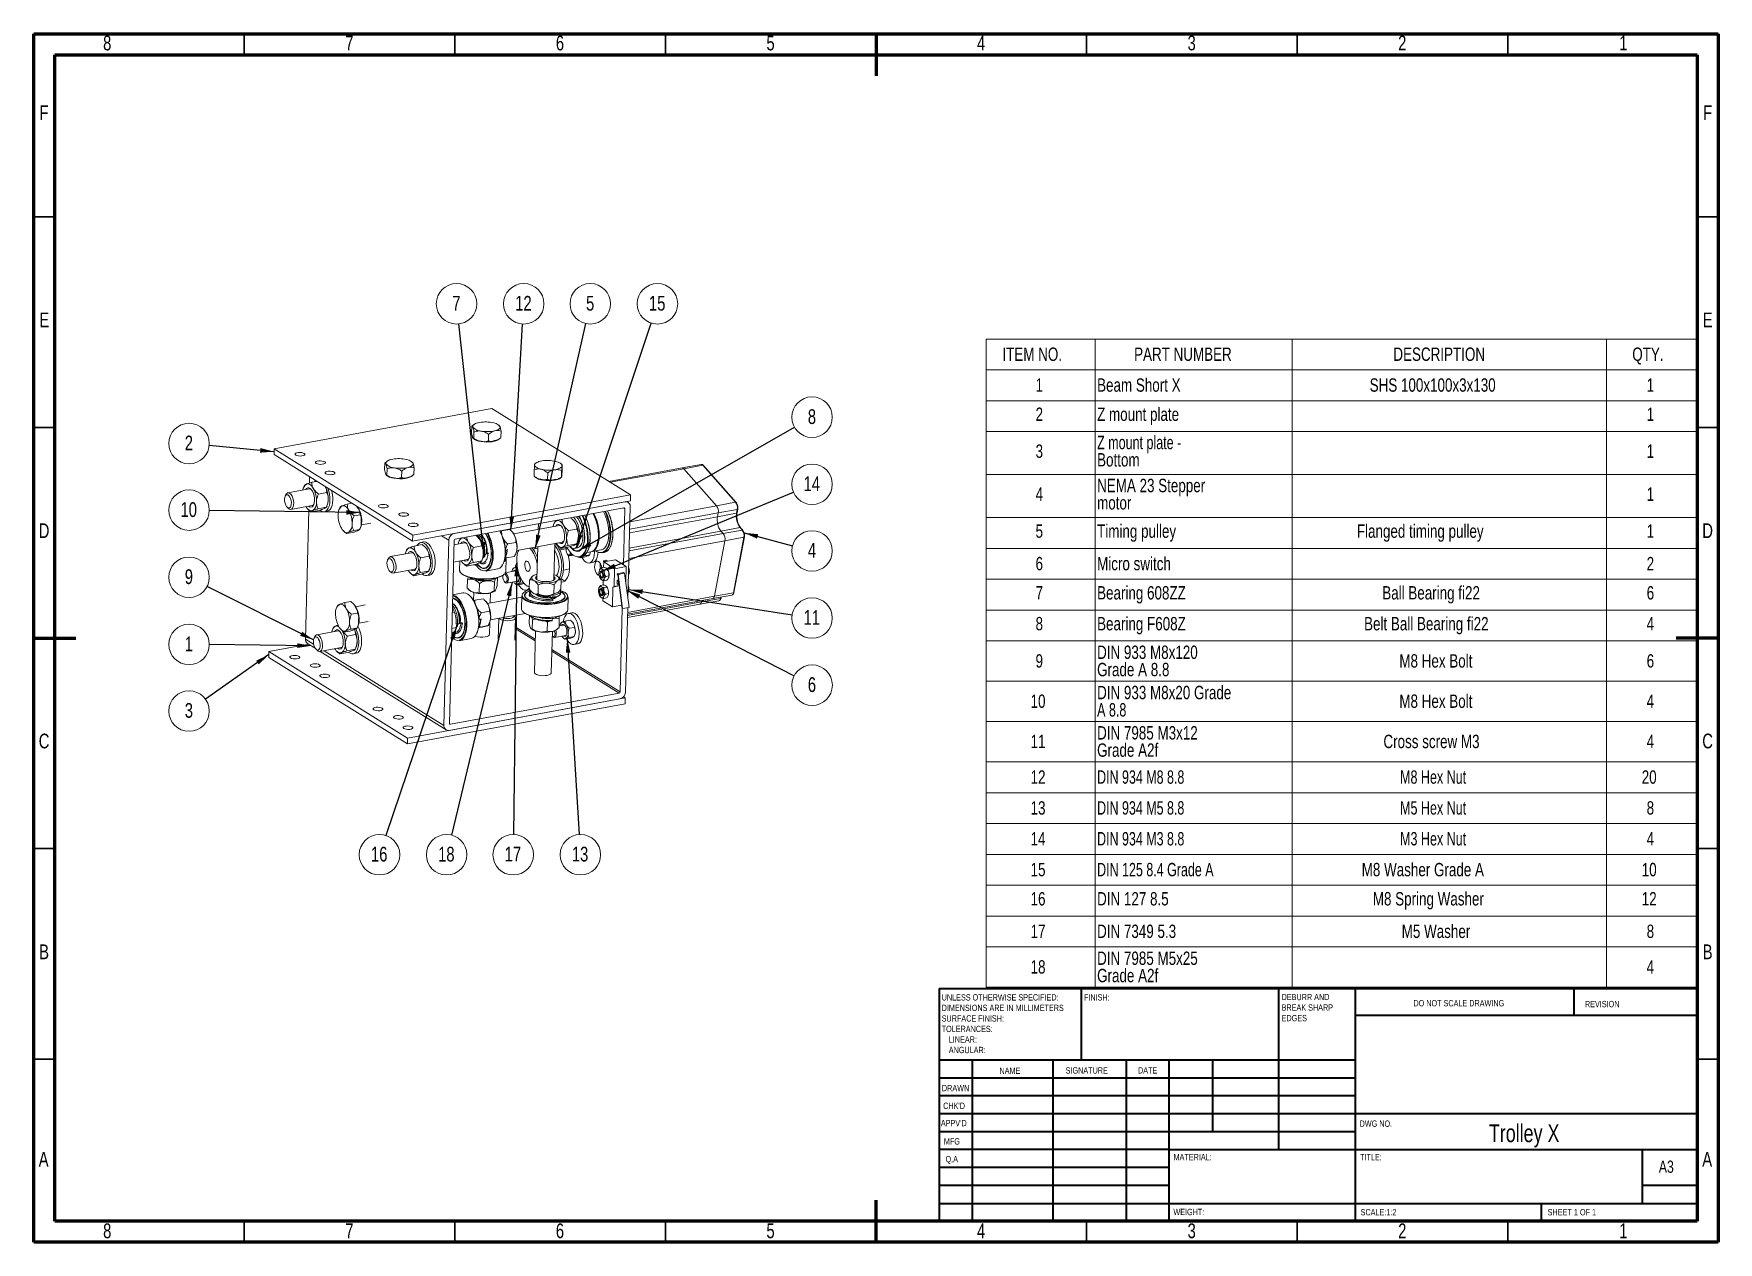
# Model space of a CAD drawing. Header units: millimetres. Extents: x 15 to 415, y 5 to 292.
import ezdxf

# ---------------------------------------------------------------- set-up
doc = ezdxf.new("R2010")
doc.units = ezdxf.units.MM
doc.styles.add('SLDTEXTSTYLE0', font='TXT', dxfattribs={"width": 0.75})
doc.styles.add('SLDTEXTSTYLE1', font='TXT', dxfattribs={"width": 0.686449})
doc.styles.add('SLDTEXTSTYLE2', font='TXT', dxfattribs={"width": 0.6875})
doc.styles.add('SLDTEXTSTYLE3', font='TXT', dxfattribs={"width": 0.7})
doc.styles.add('SLDTEXTSTYLE4', font='TXT', dxfattribs={"width": 0.696429})
doc.styles.add('SLDTEXTSTYLE5', font='TXT', dxfattribs={"width": 0.697368})
doc.dimstyles.new('SLDDIMSTYLE0', dxfattribs={"dimtxt": 0.18, "dimasz": 3.302, "dimexe": 0, "dimexo": 0.0625, "dimgap": 0, "dimtad": 0, "dimtih": 1, "dimtoh": 1, "dimdec": 0, "dimrnd": 1e-09, "dimzin": 0, "dimdsep": 46, "dimtxsty": 'Standard', "dimsah": 1, "dimcen": 0.09, "dimadec": 0, "dimazin": 0, "dimtfac": 3.302, "dimtdec": 0, "dimtofl": 0, "dimtmove": 0, "dimatfit": 3, "dimfxl": 1, "dimfrac": 2, "dimtolj": 1, "dimtzin": 0, "dimarcsym": 0})

msp = doc.modelspace()

# ---------------------------------------------------------------- texts
at = {"color": 7, "linetype": 'Continuous', "lineweight": 0}
for s, insert, char_height, attachment_point, style in [('8', (32.46, 291.54), 3.5, 2, 'SLDTEXTSTYLE0'), ('7', (89.96, 291.54), 3.5, 2, 'SLDTEXTSTYLE0'), ('6', (139.96, 291.54), 3.5, 2, 'SLDTEXTSTYLE0'), ('5', (189.96, 291.54), 3.5, 2, 'SLDTEXTSTYLE0'), ('4', (239.96, 291.54), 3.5, 2, 'SLDTEXTSTYLE0'), ('3', (289.96, 291.54), 3.5, 2, 'SLDTEXTSTYLE0'), ('2', (339.96, 291.54), 3.5, 2, 'SLDTEXTSTYLE0'), ('1', (392.46, 291.54), 3.5, 2, 'SLDTEXTSTYLE0'), ('F', (17.46, 274.98), 3.5, 2, 'SLDTEXTSTYLE0'), ('F', (412.46, 274.98), 3.5, 2, 'SLDTEXTSTYLE0'), ('E', (17.51, 225.79), 3.5, 2, 'SLDTEXTSTYLE0'), ('E', (412.51, 225.79), 3.5, 2, 'SLDTEXTSTYLE0'), ('D', (17.46, 175.73), 3.5, 2, 'SLDTEXTSTYLE0'), ('D', (412.46, 175.73), 3.5, 2, 'SLDTEXTSTYLE0'), ('C', (17.46, 125.79), 3.5, 2, 'SLDTEXTSTYLE0'), ('C', (412.46, 125.79), 3.5, 2, 'SLDTEXTSTYLE0'), ('B', (17.47, 75.73), 3.5, 2, 'SLDTEXTSTYLE0'), ('B', (412.47, 75.73), 3.5, 2, 'SLDTEXTSTYLE0'), ('FINISH:', (264.37, 63.92), 1.5, 1, 'SLDTEXTSTYLE0'), ('DO NOT SCALE DRAWING', (342.61, 62.53), 1.5, 1, 'SLDTEXTSTYLE0'), ('REVISION', (383.33, 62.33), 1.5, 1, 'SLDTEXTSTYLE0'), ('NAME', (244.32, 46.5), 1.5, 1, 'SLDTEXTSTYLE0'), ('SIGNATURE', (260.03, 46.56), 1.5, 1, 'SLDTEXTSTYLE0'), ('DATE', (277.21, 46.58), 1.5, 1, 'SLDTEXTSTYLE0'), ('DRAWN', (230.64, 42.38), 1.5, 1, 'SLDTEXTSTYLE1'), ("CHK'D", (230.94, 38.16), 1.5, 1, 'SLDTEXTSTYLE0'), ("APPV'D", (230.4, 34.07), 1.5, 1, 'SLDTEXTSTYLE0'), ('DWG NO.', (329.83, 33.93), 1.5, 1, 'SLDTEXTSTYLE0'), ('Trolley X', (368.9, 33.02), 4.233, 2, 'SLDTEXTSTYLE0'), ('MFG', (231.12, 29.72), 1.5, 1, 'SLDTEXTSTYLE0'), ('A', (17.36, 26.48), 3.5, 2, 'SLDTEXTSTYLE0'), ('Q.A', (231.51, 25.5), 1.5, 1, 'SLDTEXTSTYLE0'), ('MATERIAL:', (285.65, 25.99), 1.5, 1, 'SLDTEXTSTYLE0'), ('TITLE:', (329.95, 25.99), 1.5, 1, 'SLDTEXTSTYLE0'), ('A3', (400.87, 24.41), 2.91, 1, 'SLDTEXTSTYLE0'), ('A', (412.36, 26.48), 3.5, 2, 'SLDTEXTSTYLE0'), ('WEIGHT:', (285.62, 12.95), 1.499, 1, 'SLDTEXTSTYLE0'), ('SCALE:1:2', (330.07, 12.9), 1.5, 1, 'SLDTEXTSTYLE0'), ('SHEET 1 OF 1', (374.48, 12.9), 1.5, 1, 'SLDTEXTSTYLE2'), ('8', (32.46, 9.48), 3.5, 2, 'SLDTEXTSTYLE0'), ('7', (89.96, 9.48), 3.5, 2, 'SLDTEXTSTYLE0'), ('6', (139.96, 9.48), 3.5, 2, 'SLDTEXTSTYLE0'), ('5', (189.96, 9.48), 3.5, 2, 'SLDTEXTSTYLE0'), ('4', (239.96, 9.48), 3.5, 2, 'SLDTEXTSTYLE0'), ('3', (289.96, 9.48), 3.5, 2, 'SLDTEXTSTYLE0'), ('2', (339.96, 9.48), 3.5, 2, 'SLDTEXTSTYLE0'), ('1', (392.46, 9.48), 3.5, 2, 'SLDTEXTSTYLE0')]:
    msp.add_mtext(s, dxfattribs=dict(at, insert=insert, char_height=char_height, attachment_point=attachment_point, style=style))

# ---------------------------------------------------------------- blocks, each defined once
blk = doc.blocks.new('SW_NOTE_0')
at = {"color": 0, "linetype": 'Continuous', "lineweight": 0, "char_height": 1.5, "attachment_point": 1, "style": 'SLDTEXTSTYLE0'}
for s, insert in [('UNLESS OTHERWISE SPECIFIED:', (0, 1.93)), ('SURFACE FINISH:', (0, -3.07)), ('DIMENSIONS ARE IN MILLIMETERS', (0, -0.57)), ('TOLERANCES:', (0, -5.57)), ('ANGULAR:', (1.69, -10.57)), ('LINEAR:', (1.69, -8.07))]:
    blk.add_mtext(s, dxfattribs=dict(at, insert=insert))
blk = doc.blocks.new('SW_NOTE_1')
at = {"color": 0, "linetype": 'Continuous', "lineweight": 0, "char_height": 1.5, "attachment_point": 1, "style": 'SLDTEXTSTYLE0'}
for s, insert in [('DEBURR AND', (0, 1.93)), ('BREAK SHARP', (0, -0.57)), ('EDGES', (0, -3.07))]:
    blk.add_mtext(s, dxfattribs=dict(at, insert=insert))
blk = doc.blocks.new('SW_TABLEANNOTATION_0')
at = {"color": 0, "linetype": 'Continuous', "lineweight": 0}
for p, q in [((0, 0), (0, -153.94)), ((168.76, 0), (0, 0)), ((25.88, 0), (25.88, -7.33)), ((72.7, 0), (72.7, -7.33)), ((147.33, 0), (147.33, -7.33)), ((168.76, -153.94), (168.76, 0)), ((0, -7.33), (168.76, -7.33)), ((25.88, -7.33), (25.88, -153.94)), ((72.7, -7.33), (72.7, -153.94)), ((147.33, -7.33), (147.33, -153.94)), ((0, -14.65), (168.76, -14.65)), ((0, -21.98), (168.76, -21.98)), ((0, -32.19), (168.76, -32.19)), ((0, -42.4), (168.76, -42.4)), ((0, -49.73), (168.76, -49.73)), ((0, -57.06), (168.76, -57.06)), ((0, -64.38), (168.76, -64.38)), ((0, -71.71), (168.76, -71.71)), ((0, -81.28), (168.76, -81.28)), ((0, -90.84), (168.76, -90.84)), ((0, -100.41), (168.76, -100.41)), ((0, -107.74), (168.76, -107.74)), ((0, -115.07), (168.76, -115.07)), ((0, -122.39), (168.76, -122.39)), ((0, -129.72), (168.76, -129.72)), ((0, -137.05), (168.76, -137.05)), ((0, -144.37), (168.76, -144.37)), ((0, -153.94), (168.76, -153.94))]:
    blk.add_line(p, q, dxfattribs=at)
at = {"color": 0, "linetype": 'Continuous', "lineweight": 0, "attachment_point": 1}
for s, insert, char_height, style in [('ITEM NO.', (3.9, -2.02), 3.175, 'SLDTEXTSTYLE0'), ('PART NUMBER', (35.17, -2.02), 3.175, 'SLDTEXTSTYLE0'), ('DESCRIPTION', (96.73, -2.02), 3.175, 'SLDTEXTSTYLE0'), ('QTY.', (153.46, -2.02), 3.175, 'SLDTEXTSTYLE0'), ('1', (11.77, -9.34), 3.17, 'SLDTEXTSTYLE0'), ('Beam Short X', (26.38, -9.34), 3.175, 'SLDTEXTSTYLE0'), ('SHS 100x100x3x130', (91.1, -9.34), 3.175, 'SLDTEXTSTYLE0'), ('1', (156.87, -9.34), 3.17, 'SLDTEXTSTYLE0'), ('2', (11.77, -16.28), 3.17, 'SLDTEXTSTYLE0'), ('Z mount plate', (26.38, -16.28), 3.175, 'SLDTEXTSTYLE0'), ('1', (156.87, -16.28), 3.17, 'SLDTEXTSTYLE0'), ('Z mount plate -', (26.38, -22.99), 3.175, 'SLDTEXTSTYLE3'), ('3', (11.77, -25.05), 3.17, 'SLDTEXTSTYLE0'), ('Bottom', (26.38, -27.1), 3.175, 'SLDTEXTSTYLE0'), ('1', (156.87, -25.05), 3.17, 'SLDTEXTSTYLE0'), ('4', (11.77, -35.26), 3.17, 'SLDTEXTSTYLE0'), ('NEMA 23 Stepper', (26.38, -33.2), 3.175, 'SLDTEXTSTYLE0'), ('1', (156.87, -35.26), 3.17, 'SLDTEXTSTYLE0'), ('motor', (26.38, -37.31), 3.175, 'SLDTEXTSTYLE0'), ('Timing pulley', (26.38, -44.03), 3.175, 'SLDTEXTSTYLE0'), ('Flanged timing pulley', (88.06, -44.03), 3.175, 'SLDTEXTSTYLE0'), ('5', (11.77, -44.03), 3.17, 'SLDTEXTSTYLE0'), ('1', (156.87, -44.03), 3.17, 'SLDTEXTSTYLE0'), ('6', (11.77, -51.75), 3.17, 'SLDTEXTSTYLE0'), ('Micro switch', (26.38, -51.75), 3.175, 'SLDTEXTSTYLE0'), ('2', (156.87, -51.75), 3.17, 'SLDTEXTSTYLE0'), ('7', (11.77, -58.68), 3.17, 'SLDTEXTSTYLE0'), ('Bearing 608ZZ', (26.38, -58.68), 3.175, 'SLDTEXTSTYLE0'), ('Ball Bearing fi22', (94.09, -58.68), 3.175, 'SLDTEXTSTYLE0'), ('6', (156.87, -58.68), 3.17, 'SLDTEXTSTYLE0'), ('8', (11.77, -66.01), 3.17, 'SLDTEXTSTYLE0'), ('Bearing F608Z', (26.38, -66.01), 3.175, 'SLDTEXTSTYLE0'), ('Belt Ball Bearing fi22', (89.77, -66.01), 3.175, 'SLDTEXTSTYLE0'), ('4', (156.87, -66.01), 3.17, 'SLDTEXTSTYLE0'), ('9', (11.77, -74.85), 3.17, 'SLDTEXTSTYLE0'), ('DIN 933 M8x120', (26.38, -72.8), 3.175, 'SLDTEXTSTYLE0'), ('M8 Hex Bolt', (98.15, -74.85), 3.175, 'SLDTEXTSTYLE0'), ('6', (156.87, -74.85), 3.17, 'SLDTEXTSTYLE0'), ('Grade A 8.8', (26.38, -76.9), 3.175, 'SLDTEXTSTYLE0'), ('DIN 933 M8x20 Grade', (26.38, -82.36), 3.175, 'SLDTEXTSTYLE0'), ('10', (10.59, -84.42), 3.175, 'SLDTEXTSTYLE0'), ('A 8.8', (26.38, -86.47), 3.175, 'SLDTEXTSTYLE3'), ('M8 Hex Bolt', (98.15, -84.42), 3.175, 'SLDTEXTSTYLE0'), ('4', (156.87, -84.42), 3.17, 'SLDTEXTSTYLE0'), ('DIN 7985 M3x12', (26.38, -91.93), 3.175, 'SLDTEXTSTYLE0'), ('11', (10.59, -93.98), 3.175, 'SLDTEXTSTYLE0'), ('Grade A2f', (26.38, -96.03), 3.175, 'SLDTEXTSTYLE0'), ('Cross screw M3', (94.37, -93.98), 3.175, 'SLDTEXTSTYLE0'), ('4', (156.87, -93.98), 3.17, 'SLDTEXTSTYLE0'), ('12', (10.59, -102.43), 3.175, 'SLDTEXTSTYLE0'), ('DIN 934 M8 8.8', (26.38, -102.43), 3.175, 'SLDTEXTSTYLE4'), ('M8 Hex Nut', (98.32, -102.43), 3.175, 'SLDTEXTSTYLE3'), ('20', (155.7, -102.43), 3.175, 'SLDTEXTSTYLE0'), ('13', (10.59, -109.76), 3.175, 'SLDTEXTSTYLE0'), ('DIN 934 M5 8.8', (26.38, -109.76), 3.175, 'SLDTEXTSTYLE4'), ('M5 Hex Nut', (98.32, -109.76), 3.175, 'SLDTEXTSTYLE3'), ('8', (156.87, -109.76), 3.17, 'SLDTEXTSTYLE0'), ('14', (10.59, -117.08), 3.175, 'SLDTEXTSTYLE0'), ('DIN 934 M3 8.8', (26.38, -117.08), 3.175, 'SLDTEXTSTYLE4'), ('M3 Hex Nut', (98.32, -117.08), 3.175, 'SLDTEXTSTYLE3'), ('4', (156.87, -117.08), 3.17, 'SLDTEXTSTYLE0'), ('15', (10.59, -124.41), 3.175, 'SLDTEXTSTYLE0'), ('DIN 125 8.4 Grade A', (26.38, -124.41), 3.175, 'SLDTEXTSTYLE5'), ('M8 Washer Grade A', (89.21, -124.41), 3.175, 'SLDTEXTSTYLE0'), ('10', (155.7, -124.41), 3.175, 'SLDTEXTSTYLE0'), ('16', (10.59, -131.34), 3.175, 'SLDTEXTSTYLE0'), ('DIN 127 8.5', (26.38, -131.34), 3.175, 'SLDTEXTSTYLE0'), ('M8 Spring Washer', (91.85, -131.34), 3.175, 'SLDTEXTSTYLE0'), ('12', (155.7, -131.34), 3.175, 'SLDTEXTSTYLE0'), ('17', (10.59, -139.06), 3.175, 'SLDTEXTSTYLE0'), ('DIN 7349 5.3', (26.38, -139.06), 3.175, 'SLDTEXTSTYLE0'), ('M5 Washer', (98.71, -139.06), 3.175, 'SLDTEXTSTYLE0'), ('8', (156.87, -139.06), 3.17, 'SLDTEXTSTYLE0'), ('18', (10.59, -147.51), 3.175, 'SLDTEXTSTYLE0'), ('DIN 7985 M5x25', (26.38, -145.46), 3.175, 'SLDTEXTSTYLE0'), ('4', (156.87, -147.51), 3.17, 'SLDTEXTSTYLE0'), ('Grade A2f', (26.38, -149.56), 3.175, 'SLDTEXTSTYLE0')]:
    blk.add_mtext(s, dxfattribs=dict(at, insert=insert, char_height=char_height, style=style))
blk = doc.blocks.new('SW_NOTE_2')
at = {"color": 0, "linetype": 'Continuous', "lineweight": 0}
blk.add_circle((-0.52, 4.78), 4.81, dxfattribs=at)
at = {"color": 0, "linetype": 'Continuous', "lineweight": 0, "insert": (-0.56, 6.66), "char_height": 3.5, "attachment_point": 2, "style": 'SLDTEXTSTYLE0'}
blk.add_mtext('7', dxfattribs=at)
blk = doc.blocks.new('SW_NOTE_3')
at = {"color": 0, "linetype": 'Continuous', "lineweight": 0}
blk.add_circle((0.27, 4.8), 4.81, dxfattribs=at)
at = {"color": 0, "linetype": 'Continuous', "lineweight": 0, "insert": (0.2, 6.68), "char_height": 3.5, "attachment_point": 2, "style": 'SLDTEXTSTYLE0'}
blk.add_mtext('12', dxfattribs=at)
blk = doc.blocks.new('SW_NOTE_4')
at = {"color": 0, "linetype": 'Continuous', "lineweight": 0}
blk.add_circle((1.05, 4.69), 4.81, dxfattribs=at)
at = {"color": 0, "linetype": 'Continuous', "lineweight": 0, "insert": (1.02, 6.57), "char_height": 3.5, "attachment_point": 2, "style": 'SLDTEXTSTYLE0'}
blk.add_mtext('5', dxfattribs=at)
blk = doc.blocks.new('SW_NOTE_5')
at = {"color": 0, "linetype": 'Continuous', "lineweight": 0}
blk.add_circle((1.52, 4.56), 4.81, dxfattribs=at)
at = {"color": 0, "linetype": 'Continuous', "lineweight": 0, "insert": (1.45, 6.44), "char_height": 3.5, "attachment_point": 2, "style": 'SLDTEXTSTYLE0'}
blk.add_mtext('15', dxfattribs=at)
blk = doc.blocks.new('SW_NOTE_6')
at = {"color": 0, "linetype": 'Continuous', "lineweight": 0}
blk.add_circle((4.17, 2.39), 4.81, dxfattribs=at)
at = {"color": 0, "linetype": 'Continuous', "lineweight": 0, "insert": (4.14, 4.27), "char_height": 3.5, "attachment_point": 2, "style": 'SLDTEXTSTYLE0'}
blk.add_mtext('8', dxfattribs=at)
blk = doc.blocks.new('SW_NOTE_7')
at = {"color": 0, "linetype": 'Continuous', "lineweight": 0}
blk.add_circle((4.44, 1.84), 4.81, dxfattribs=at)
at = {"color": 0, "linetype": 'Continuous', "lineweight": 0, "insert": (4.37, 3.72), "char_height": 3.5, "attachment_point": 2, "style": 'SLDTEXTSTYLE0'}
blk.add_mtext('14', dxfattribs=at)
blk = doc.blocks.new('SW_NOTE_8')
at = {"color": 0, "linetype": 'Continuous', "lineweight": 0}
blk.add_circle((4.64, -1.24), 4.81, dxfattribs=at)
at = {"color": 0, "linetype": 'Continuous', "lineweight": 0, "insert": (4.61, 0.65), "char_height": 3.5, "attachment_point": 2, "style": 'SLDTEXTSTYLE0'}
blk.add_mtext('4', dxfattribs=at)
blk = doc.blocks.new('SW_NOTE_9')
at = {"color": 0, "linetype": 'Continuous', "lineweight": 0}
blk.add_circle((4.75, -0.74), 4.81, dxfattribs=at)
at = {"color": 0, "linetype": 'Continuous', "lineweight": 0, "insert": (4.68, 1.15), "char_height": 3.5, "attachment_point": 2, "style": 'SLDTEXTSTYLE0'}
blk.add_mtext('11', dxfattribs=at)
blk = doc.blocks.new('SW_NOTE_10')
at = {"color": 0, "linetype": 'Continuous', "lineweight": 0}
blk.add_circle((4.28, -2.19), 4.81, dxfattribs=at)
at = {"color": 0, "linetype": 'Continuous', "lineweight": 0, "insert": (4.24, -0.31), "char_height": 3.5, "attachment_point": 2, "style": 'SLDTEXTSTYLE0'}
blk.add_mtext('6', dxfattribs=at)
blk = doc.blocks.new('SW_NOTE_11')
at = {"color": 0, "linetype": 'Continuous', "lineweight": 0}
blk.add_circle((0.29, -4.8), 4.81, dxfattribs=at)
at = {"color": 0, "linetype": 'Continuous', "lineweight": 0, "insert": (0.22, -2.91), "char_height": 3.5, "attachment_point": 2, "style": 'SLDTEXTSTYLE0'}
blk.add_mtext('13', dxfattribs=at)
blk = doc.blocks.new('SW_NOTE_12')
at = {"color": 0, "linetype": 'Continuous', "lineweight": 0}
blk.add_circle((-0.06, -4.81), 4.81, dxfattribs=at)
at = {"color": 0, "linetype": 'Continuous', "lineweight": 0, "insert": (-0.13, -2.92), "char_height": 3.5, "attachment_point": 2, "style": 'SLDTEXTSTYLE0'}
blk.add_mtext('17', dxfattribs=at)
blk = doc.blocks.new('SW_NOTE_13')
at = {"color": 0, "linetype": 'Continuous', "lineweight": 0}
blk.add_circle((-1.12, -4.67), 4.81, dxfattribs=at)
at = {"color": 0, "linetype": 'Continuous', "lineweight": 0, "insert": (-1.19, -2.79), "char_height": 3.5, "attachment_point": 2, "style": 'SLDTEXTSTYLE0'}
blk.add_mtext('18', dxfattribs=at)
blk = doc.blocks.new('SW_NOTE_14')
at = {"color": 0, "linetype": 'Continuous', "lineweight": 0}
blk.add_circle((-1.54, -4.55), 4.81, dxfattribs=at)
at = {"color": 0, "linetype": 'Continuous', "lineweight": 0, "insert": (-1.61, -2.67), "char_height": 3.5, "attachment_point": 2, "style": 'SLDTEXTSTYLE0'}
blk.add_mtext('16', dxfattribs=at)
blk = doc.blocks.new('SW_NOTE_15')
at = {"color": 0, "linetype": 'Continuous', "lineweight": 0}
blk.add_circle((-3.92, -2.78), 4.81, dxfattribs=at)
at = {"color": 0, "linetype": 'Continuous', "lineweight": 0, "insert": (-3.96, -0.89), "char_height": 3.5, "attachment_point": 2, "style": 'SLDTEXTSTYLE0'}
blk.add_mtext('3', dxfattribs=at)
blk = doc.blocks.new('SW_NOTE_16')
at = {"color": 0, "linetype": 'Continuous', "lineweight": 0}
blk.add_circle((-4.81, 0.05), 4.81, dxfattribs=at)
at = {"color": 0, "linetype": 'Continuous', "lineweight": 0, "insert": (-4.84, 1.94), "char_height": 3.5, "attachment_point": 2, "style": 'SLDTEXTSTYLE0'}
blk.add_mtext('1', dxfattribs=at)
blk = doc.blocks.new('SW_NOTE_17')
at = {"color": 0, "linetype": 'Continuous', "lineweight": 0}
blk.add_circle((-4.29, 2.16), 4.81, dxfattribs=at)
at = {"color": 0, "linetype": 'Continuous', "lineweight": 0, "insert": (-4.33, 4.05), "char_height": 3.5, "attachment_point": 2, "style": 'SLDTEXTSTYLE0'}
blk.add_mtext('9', dxfattribs=at)
blk = doc.blocks.new('SW_NOTE_18')
at = {"color": 0, "linetype": 'Continuous', "lineweight": 0}
blk.add_circle((-4.81, 0.07), 4.81, dxfattribs=at)
at = {"color": 0, "linetype": 'Continuous', "lineweight": 0, "insert": (-4.88, 1.95), "char_height": 3.5, "attachment_point": 2, "style": 'SLDTEXTSTYLE0'}
blk.add_mtext('10', dxfattribs=at)
blk = doc.blocks.new('SW_NOTE_19')
at = {"color": 0, "linetype": 'Continuous', "lineweight": 0}
blk.add_circle((-4.78, 0.46), 4.81, dxfattribs=at)
at = {"color": 0, "linetype": 'Continuous', "lineweight": 0, "insert": (-4.82, 2.34), "char_height": 3.5, "attachment_point": 2, "style": 'SLDTEXTSTYLE0'}
blk.add_mtext('2', dxfattribs=at)

# ---------------------------------------------------------------- linework, layer by layer
at = {"color": 7, "linetype": 'Continuous', "lineweight": 60}
for p, q in [((15, 292), (415, 292)), ((15, 5), (15, 292)), ((215, 292), (215, 282)), ((415, 292), (415, 5)), ((20, 287), (410, 287)), ((20, 10), (20, 287)), ((410, 287), (410, 10)), ((15, 148.5), (25, 148.5)), ((415, 148.5), (405, 148.5)), ((410, 65.25), (410, 10)), ((215, 5), (215, 15)), ((410, 10), (20, 10)), ((410, 10), (222.8, 10)), ((415, 5), (15, 5))]:
    msp.add_line(p, q, dxfattribs=at)
at = {"color": 7, "linetype": 'Continuous', "lineweight": 30}
for p, q in [((65, 292), (65, 287)), ((115, 292), (115, 287)), ((165, 292), (165, 287)), ((265, 292), (265, 287)), ((315, 292), (315, 287)), ((365, 292), (365, 287)), ((15, 248.5), (20, 248.5)), ((415, 248.5), (410, 248.5)), ((15, 198.5), (20, 198.5)), ((415, 198.5), (410, 198.5)), ((15, 98.5), (20, 98.5)), ((415, 98.5), (410, 98.5)), ((15, 48.5), (20, 48.5)), ((415, 48.5), (410, 48.5)), ((65, 5), (65, 10)), ((115, 5), (115, 10)), ((165, 5), (165, 10)), ((265, 5), (265, 10)), ((315, 5), (315, 10)), ((365, 5), (365, 10))]:
    msp.add_line(p, q, dxfattribs=at)
at = {"color": 7, "linetype": 'Continuous', "lineweight": 15}
for p, q in [((123.82, 202.98), (72.1, 193.44)), ((156.73, 182.46), (123.82, 202.98)), ((118.97, 197.22), (119.01, 198.76)), ((119.51, 199.17), (119.06, 198.8)), ((119.09, 196.55), (119.23, 196.21)), ((119.19, 196.3), (119.19, 196.26)), ((119.23, 196.21), (119.36, 195.88)), ((119.5, 195.9), (119.54, 197.44)), ((122.98, 195.33), (123.02, 196.87)), ((125.62, 198.93), (125.52, 199.01)), ((125.56, 195.77), (125.88, 196.04)), ((125.72, 198.75), (125.61, 198.92)), ((125.93, 196.08), (125.97, 197.62)), ((72.1, 193.44), (72.06, 192.04)), ((104.98, 171.51), (72.06, 192.04)), ((105.02, 172.92), (72.1, 193.44)), ((119.5, 195.9), (119.36, 195.88)), ((120.36, 195.41), (121.23, 195.27)), ((121.23, 195.27), (122.1, 195.12)), ((122.98, 195.33), (122.1, 195.12)), ((123.71, 195.17), (124.45, 195.36)), ((124.45, 195.36), (125.19, 195.54)), ((98.32, 188.5), (98.36, 190.04)), ((98.44, 190.1), (98.36, 190.04)), ((98.86, 190.45), (98.43, 190.09)), ((98.87, 187.17), (98.91, 188.71)), ((102.36, 186.61), (102.4, 188.15)), ((104.97, 190.21), (104.88, 190.29)), ((105.07, 190.04), (104.96, 190.2)), ((105.3, 187.37), (105.34, 188.91)), ((133.83, 186.95), (133.87, 188.49)), ((134.19, 190.01), (133.97, 189.83)), ((140.49, 189.6), (140.21, 189.86)), ((140.32, 186.72), (140.36, 188.26)), ((140.45, 188.04), (140.41, 187.37)), ((140.45, 188.04), (140.49, 189.58)), ((168.95, 188.89), (151.57, 185.68)), ((173.48, 189.72), (168.95, 188.89)), ((173.9, 189.52), (169.37, 188.69)), ((169.37, 188.69), (177.12, 179.91)), ((181.65, 180.74), (173.9, 189.52)), ((181.79, 180.7), (174.04, 189.48)), ((79.35, 184.78), (79.17, 184.4)), ((80.51, 186.77), (80.47, 185.29)), ((82.23, 185.7), (81.03, 185.48)), ((98.45, 187.82), (98.58, 187.49)), ((98.55, 187.58), (98.55, 187.55)), ((98.58, 187.49), (98.72, 187.16)), ((98.87, 187.17), (98.72, 187.16)), ((99.73, 186.69), (100.61, 186.55)), ((100.61, 186.55), (101.48, 186.4)), ((102.36, 186.61), (101.48, 186.4)), ((103.09, 186.45), (103.82, 186.64)), ((103.82, 186.64), (104.55, 186.83)), ((104.92, 187.05), (105.23, 187.31)), ((133.82, 186.93), (133.98, 186.78)), ((133.83, 186.95), (133.84, 186.94)), ((134.61, 186.41), (135.41, 186.21)), ((135.41, 186.21), (136.2, 186.02)), ((137.01, 186.18), (136.2, 186.02)), ((137.01, 186.18), (137.05, 187.71)), ((137.83, 185.97), (138.66, 186.1)), ((138.66, 186.1), (139.48, 186.24)), ((140.25, 186.62), (140.34, 186.7)), ((140.34, 186.71), (140.32, 186.72)), ((140.34, 186.71), (140.37, 187.04)), ((140.37, 187.04), (140.41, 187.37)), ((140.37, 186.94), (140.38, 187.05)), ((74.9, 182.55), (74.72, 182.18)), ((80.42, 183.9), (75.36, 182.97)), ((84.57, 183.05), (82.63, 182.69)), ((90.56, 180.5), (89.47, 180.3)), ((104.98, 171.51), (156.7, 181.06)), ((105.02, 172.92), (156.73, 182.46)), ((155.4, 180.82), (114.89, 173.34)), ((156.16, 180.69), (155.83, 180.9)), ((156.73, 182.46), (156.7, 181.06)), ((181.65, 180.74), (177.12, 179.91)), ((75.2, 179.55), (75.51, 179.26)), ((76.09, 179.04), (81.15, 179.97)), ((80.3, 178.92), (79.5, 148.26)), ((80.15, 179.06), (80.33, 178.9)), ((80.33, 178.91), (80.85, 178.45)), ((82.78, 178.81), (80.85, 178.45)), ((84.47, 179.54), (82.54, 179.18)), ((84.03, 178.47), (84.72, 178.6)), ((84.47, 179.54), (84.45, 179.51)), ((84.46, 179.51), (84.65, 179.89)), ((87.79, 179.61), (87.61, 179.23)), ((92.49, 177.78), (91.07, 177.52)), ((92.01, 179.23), (91.68, 179.81)), ((92.41, 178.54), (92.01, 179.23)), ((92.37, 179.38), (92.08, 179.32)), ((92.74, 175.21), (92.76, 176.09)), ((92.76, 176.09), (92.79, 176.96)), ((155.15, 179.38), (115.07, 171.98)), ((138.74, 176.1), (138.56, 175.72)), ((138.84, 176.19), (138.85, 176.37)), ((143.05, 176.55), (142.88, 176.71)), ((155.02, 165.9), (155.36, 179.18)), ((156.09, 157.86), (156.66, 179.65)), ((177.53, 178.2), (177.36, 177.31)), ((181.89, 178.15), (177.36, 177.31)), ((182.06, 179.03), (177.53, 178.2)), ((181.89, 178.15), (182.06, 179.03)), ((182.01, 178.24), (182.18, 179.12)), ((88.6, 173.89), (88.77, 173.72)), ((88.78, 173.73), (89.29, 173.28)), ((90.71, 173.54), (89.29, 173.28)), ((92.4, 174.27), (90.98, 174.01)), ((91.45, 173.78), (91.87, 173.97)), ((91.79, 173.93), (91.82, 173.94)), ((91.87, 173.97), (92.29, 174.15)), ((92.4, 174.27), (92.37, 174.24)), ((92.39, 174.24), (92.51, 174.5)), ((92.81, 175.39), (95.04, 175.8)), ((105.02, 172.92), (104.98, 171.51)), ((120.51, 172.39), (120.39, 172.5)), ((126.25, 174.04), (125.68, 173.93)), ((128.04, 174.27), (126.11, 173.92)), ((128.48, 173.86), (128.15, 174.17)), ((139.81, 175.22), (128.98, 173.22)), ((134.83, 175.63), (134.79, 174.3)), ((143.95, 174.37), (142.02, 174.01)), ((182.71, 174.73), (178.18, 173.89)), ((178.18, 173.89), (178.7, 173.3)), ((183.23, 174.14), (178.7, 173.3)), ((183.64, 172.43), (179.11, 171.59)), ((181.16, 159.24), (183.64, 172.43)), ((181.28, 159.33), (183.76, 172.52)), ((183.23, 174.14), (182.71, 174.73)), ((183.38, 174.1), (182.86, 174.69)), ((104.73, 168.75), (99.67, 167.82)), ((103.66, 169.63), (103.48, 169.25)), ((107.27, 170.68), (105.34, 170.32)), ((107.58, 171.31), (106.89, 171.18)), ((107.97, 170.07), (107.8, 170.23)), ((113.56, 171.7), (112.42, 127.74)), ((114.85, 171.71), (113.72, 128.21)), ((117.27, 171.06), (114.82, 170.61)), ((116.16, 171.87), (116.02, 171.56)), ((121.37, 170.38), (119.44, 170.02)), ((121.75, 168.45), (121.65, 168.51)), ((121.97, 167.98), (121.99, 168)), ((122.53, 168.49), (122.1, 168.41)), ((122.65, 168.83), (122.92, 168.66)), ((126.98, 169.31), (127.35, 169.38)), ((127.44, 169.49), (127.35, 169.55)), ((129.49, 171.19), (127.55, 170.83)), ((129.31, 168.19), (129.47, 168.52)), ((129.7, 169.29), (140.54, 171.29)), ((134.68, 169.81), (133.55, 169.6)), ((134.69, 170.21), (134.48, 162.45)), ((138.48, 162.35), (138.71, 170.95)), ((139.54, 170.38), (139.71, 170.22)), ((139.72, 170.23), (140.24, 169.77)), ((141.36, 169.71), (139.89, 169.44)), ((142.17, 170.13), (140.24, 169.77)), ((141.48, 169.9), (141.45, 169.74)), ((141.48, 169.9), (141.51, 170.01)), ((141.68, 168.49), (141.77, 168.35)), ((143.86, 170.86), (141.93, 170.5)), ((142.31, 167.98), (143.17, 168.14)), ((143.42, 169.79), (144.11, 169.91)), ((143.86, 170.86), (143.84, 170.83)), ((143.85, 170.83), (144.03, 171.21)), ((144.25, 169.18), (144.33, 169.19)), ((145.77, 168), (145.71, 168.16)), ((146.97, 168.22), (145.77, 168)), ((146.35, 168.8), (147.31, 168.98)), ((146.97, 168.22), (146.95, 168.2)), ((146.96, 168.2), (147.07, 168.43)), ((147.49, 169.01), (149.77, 169.43)), ((149.99, 168.71), (150.47, 168.8)), ((179.11, 171.59), (176.63, 158.4)), ((99.21, 167.4), (99.03, 167.02)), ((99.51, 164.39), (99.81, 164.11)), ((100.39, 163.88), (105.46, 164.82)), ((108.78, 164.39), (106.85, 164.03)), ((108.87, 167.9), (106.94, 167.54)), ((108.78, 164.39), (108.76, 164.36)), ((108.77, 164.35), (108.95, 164.73)), ((114.71, 166.52), (118, 167.13)), ((116.17, 166.79), (116.12, 164.61)), ((117, 166.22), (117.12, 166.1)), ((119.72, 165.92), (117.79, 165.56)), ((121.37, 166.82), (119.43, 166.46)), ((119.75, 165.92), (119.97, 165.88)), ((121.27, 166.17), (121.84, 166.11)), ((121.37, 166.82), (121.34, 166.75)), ((121.35, 166.74), (121.49, 167.05)), ((121.81, 167.77), (121.76, 167.75)), ((121.84, 166.11), (121.9, 166.12)), ((122.1, 165.09), (122.18, 165.11)), ((122.32, 164.37), (125.16, 164.89)), ((129.46, 164.45), (126.87, 163.97)), ((127.21, 167.51), (127.07, 167.93)), ((127.11, 164.33), (127.19, 167.41)), ((129.14, 167.87), (127.21, 167.51)), ((128.8, 164.97), (128.69, 164.74)), ((140.78, 164.64), (142.25, 164.91)), ((144.61, 167.72), (144.34, 167.69)), ((144.61, 167.72), (145.08, 167.81)), ((144.61, 167.66), (144.73, 167.55)), ((145.92, 167.77), (144.73, 167.55)), ((146.93, 166.29), (147.79, 166.45)), ((149.63, 164.19), (149.56, 164.05)), ((150.38, 165.3), (149.71, 165.17)), ((149.88, 164.36), (149.8, 164.35)), ((150.32, 166.86), (150.84, 166.95)), ((150.68, 166.63), (150.32, 166.86)), ((150.32, 166.86), (150.32, 166.63)), ((150.32, 166.63), (150.39, 166.58)), ((150.33, 165.29), (150.36, 166.57)), ((153.12, 167.08), (150.36, 166.57)), ((150.36, 166.57), (152.94, 164.96)), ((151.18, 164.8), (150.51, 164.67)), ((150.84, 166.95), (151.2, 166.73)), ((151.08, 164.99), (151.06, 165)), ((152.94, 164.96), (152.83, 160.75)), ((152.94, 164.96), (155.7, 165.47)), ((155.7, 165.47), (153.12, 167.08)), ((153.51, 163.77), (155.06, 164.05)), ((155.32, 163.89), (155.06, 164.05)), ((155.6, 161.7), (155.7, 165.47)), ((104.46, 163.9), (104.63, 163.74)), ((104.64, 163.75), (105.16, 163.3)), ((107.09, 163.66), (105.16, 163.3)), ((108.34, 163.31), (109.03, 163.44)), ((118.02, 162.39), (117.96, 160.29)), ((118.11, 160.15), (118.48, 159.81)), ((120.84, 161.45), (120.79, 159.35)), ((124.39, 161.8), (124.34, 159.7)), ((125.11, 162.85), (125.06, 160.98)), ((126.47, 163.43), (126.44, 163.27)), ((126.67, 162.02), (126.76, 161.88)), ((126.81, 161.81), (126.76, 161.88)), ((127.3, 161.51), (129.91, 161.99)), ((129.3, 161.45), (129.4, 161.35)), ((129.41, 161.36), (129.72, 161.08)), ((130.91, 161.3), (129.72, 161.08)), ((131.3, 161.63), (130.76, 161.53)), ((132.73, 162.24), (132.68, 160.14)), ((134.8, 161.09), (134.75, 158.99)), ((138.44, 162.21), (138.48, 162.35)), ((138.55, 161.08), (138.49, 158.98)), ((139.58, 163), (139.51, 163.06)), ((140.17, 160.13), (139.87, 159.67)), ((140.22, 162.23), (140.17, 160.13)), ((150.27, 161.09), (149.6, 160.96)), ((149.77, 160.15), (149.69, 160.14)), ((149.74, 163.06), (149.86, 162.96)), ((149.75, 162.41), (149.76, 162.39)), ((149.92, 162.91), (149.86, 162.96)), ((150.07, 162.87), (150.15, 162.89)), ((150.22, 161.08), (150.24, 162.16)), ((151.07, 160.59), (150.4, 160.46)), ((151.11, 162.22), (150.45, 162.1)), ((151.55, 163.26), (150.88, 163.14)), ((150.97, 160.78), (150.95, 160.79)), ((152.54, 160.6), (152.42, 155.88)), ((154.05, 160.88), (152.54, 160.6)), ((152.54, 160.6), (152.83, 160.75)), ((152.83, 160.75), (154.03, 160.98)), ((153.51, 163.77), (153.51, 163.62)), ((153.77, 163.6), (153.51, 163.77)), ((153.51, 163.62), (153.71, 163.5)), ((153.53, 161.3), (153.56, 162.24)), ((153.53, 161.3), (153.7, 161.2)), ((153.56, 162.24), (153.86, 162.29)), ((153.72, 162.13), (153.56, 162.24)), ((154, 161.25), (153.7, 161.2)), ((154.74, 155.47), (153.71, 163.5)), ((153.72, 162.13), (153.88, 162.16)), ((153.77, 163.6), (155.32, 163.89)), ((153.77, 163.6), (154.81, 155.47)), ((156.36, 155.75), (155.32, 163.89)), ((87.19, 156.22), (87, 155.84)), ((90.28, 157.18), (88.86, 156.92)), ((90.28, 157.18), (91, 156.54)), ((90.88, 156.67), (90.8, 156.74)), ((91.4, 155.85), (91, 156.54)), ((93.71, 156.35), (91.47, 155.94)), ((114.66, 156.57), (114.46, 156.69)), ((116.91, 159.2), (114.51, 158.76)), ((119.48, 159.32), (119.43, 157.41)), ((121.69, 157.83), (119.76, 157.48)), ((122.22, 157.35), (121.95, 157.6)), ((130.87, 158.22), (122.72, 156.71)), ((123.42, 156.84), (123.48, 159.21)), ((124.5, 159.66), (124.56, 159.71)), ((130.88, 158.54), (130.8, 155.46)), ((131.63, 158.62), (131.63, 158.52)), ((131.92, 159.82), (132.66, 159.96)), ((132.7, 159.09), (132.68, 158.61)), ((132.68, 158.62), (132.71, 158.49)), ((132.7, 158.62), (132.7, 158.58)), ((133.33, 159.37), (133.39, 159.31)), ((137.47, 158.36), (137.6, 158.39)), ((137.47, 158.13), (137.85, 158.22)), ((137.59, 158.05), (138.14, 157.71)), ((137.6, 158.38), (138.15, 158.04)), ((138.26, 157.4), (138.26, 157.33)), ((138.28, 158.19), (138.29, 158.66)), ((138.64, 158.96), (138.49, 158.98)), ((139.96, 158.74), (140, 158.83)), ((140.11, 159.52), (140.09, 159.57)), ((140.1, 159.05), (140.11, 159.53)), ((141.13, 158.28), (141.13, 158.37)), ((141.8, 155.17), (141.88, 158.26)), ((149.52, 159.98), (149.45, 159.84)), ((149.63, 158.86), (149.75, 158.75)), ((149.64, 158.2), (149.65, 158.18)), ((149.81, 158.7), (149.75, 158.75)), ((149.96, 158.66), (150.04, 158.68)), ((150.12, 157.31), (150.13, 157.95)), ((152.42, 155.88), (150.12, 157.31)), ((151.01, 158.01), (150.34, 157.89)), ((151.44, 159.05), (150.77, 158.93)), ((152.42, 155.88), (154.63, 156.28)), ((155.98, 153.35), (173.18, 156.53)), ((156, 154.12), (176.26, 157.85)), ((173.18, 156.53), (177.71, 157.36)), ((178.08, 157.91), (173.56, 157.07)), ((173.61, 157.37), (173.56, 157.07)), ((176.26, 157.85), (180.78, 158.69)), ((181.16, 159.24), (176.63, 158.4)), ((178.21, 158), (178.25, 158.22)), ((91.88, 154.4), (90.46, 154.14)), ((91.8, 155.15), (91.4, 155.85)), ((92.13, 151.82), (92.16, 152.7)), ((92.16, 152.7), (92.18, 153.58)), ((92.2, 152.01), (94.43, 152.42)), ((114.85, 154.66), (114.4, 154.58)), ((114.76, 155.07), (114.85, 154.66)), ((116.17, 152.27), (116.44, 152.11)), ((116.78, 152.07), (116.85, 152.08)), ((120.72, 152.79), (121.09, 152.86)), ((121.18, 152.98), (121.09, 153.04)), ((123.2, 154.85), (121.26, 154.49)), ((123.01, 151.6), (123.21, 152.01)), ((123.22, 149.36), (123.3, 152.22)), ((123.44, 152.78), (131.73, 154.31)), ((125.41, 153.14), (125.28, 148.12)), ((129.27, 153.53), (128.97, 153.8)), ((129.28, 148.02), (129.41, 153.26)), ((132.7, 153.88), (132.65, 151.99)), ((133.27, 153.4), (133.43, 152.77)), ((133.43, 152.77), (133.37, 150.68)), ((136.98, 152.27), (136.92, 150.17)), ((136.98, 152.27), (137.32, 152.54)), ((137.98, 152.56), (138.19, 152.57)), ((138.15, 153.19), (138.14, 152.72)), ((138.14, 153.07), (138.4, 153.14)), ((139.8, 153.07), (139.75, 150.97)), ((140.17, 152.09), (140.06, 151.86)), ((142.4, 152.74), (141.21, 152.52)), ((142.79, 154.47), (141.93, 154.31)), ((142.82, 152.37), (142.72, 152.46)), ((154.23, 135.68), (154.74, 155.47)), ((154.81, 155.47), (154.74, 155.47)), ((154.81, 155.47), (156.36, 155.75)), ((155.52, 135.69), (156.04, 155.69)), ((81.74, 148.82), (81.56, 148.44)), ((87.26, 150.17), (82.2, 149.24)), ((86.19, 151.05), (86.01, 150.67)), ((87.99, 150.5), (88.16, 150.34)), ((88.17, 150.35), (88.68, 149.9)), ((90.1, 150.16), (88.68, 149.9)), ((91.41, 149.32), (89.47, 148.96)), ((91.79, 150.89), (90.37, 150.63)), ((90.84, 150.4), (91.26, 150.58)), ((91.18, 150.55), (91.21, 150.55)), ((91.26, 150.58), (91.69, 150.76)), ((91.79, 150.89), (91.77, 150.86)), ((91.78, 150.85), (91.9, 151.11)), ((115.28, 150.96), (114.3, 150.78)), ((114.79, 149.61), (115.37, 149.56)), ((115.2, 150.46), (115.23, 150.53)), ((115.28, 151.89), (115.24, 151.92)), ((115.36, 149.56), (115.64, 149.61)), ((116.05, 151.93), (115.62, 151.85)), ((115.83, 148.58), (115.92, 148.59)), ((116.06, 147.86), (118.9, 148.38)), ((121.18, 151.05), (120.61, 150.95)), ((121, 151.1), (120.86, 151.53)), ((122.94, 151.45), (121, 151.1)), ((133.1, 150.71), (133.17, 150.66)), ((134.16, 150.16), (133.91, 140.31)), ((137.91, 140.2), (138.16, 150.06)), ((138.18, 148.93), (138.13, 149)), ((138.67, 148.63), (141.28, 149.11)), ((139.18, 150.5), (139.55, 150.8)), ((140.83, 151.57), (139.76, 151.37)), ((140.67, 148.57), (140.77, 148.47)), ((140.78, 148.48), (141.09, 148.2)), ((142.28, 148.42), (141.09, 148.2)), ((143.32, 148.87), (142.13, 148.65)), ((143.38, 151.03), (142.19, 150.81)), ((143.32, 148.87), (143.31, 148.85)), ((143.32, 148.85), (143.43, 149.08)), ((70.85, 145.26), (70.81, 143.86)), ((80.34, 147.01), (70.85, 145.26)), ((103.76, 124.74), (70.85, 145.26)), ((80, 147.22), (81.82, 146.09)), ((82.05, 145.81), (82.35, 145.53)), ((82.93, 145.3), (87.99, 146.24)), ((83.05, 145.32), (112.92, 126.7)), ((87, 145.32), (87.17, 145.16)), ((87.18, 145.17), (87.69, 144.72)), ((89.62, 145.08), (87.69, 144.72)), ((91.32, 145.81), (89.38, 145.45)), ((90.87, 144.73), (91.56, 144.86)), ((91.32, 145.81), (91.29, 145.78)), ((91.3, 145.77), (91.49, 146.15)), ((143.29, 146.94), (144.15, 147.1)), ((103.73, 123.34), (70.81, 143.86)), ((103.73, 123.34), (155.44, 132.88)), ((103.76, 124.74), (155.48, 134.29)), ((113.67, 126.57), (154.19, 134.05)), ((113.93, 128.01), (154.01, 135.41)), ((155.48, 134.29), (155.05, 134.55)), ((155.48, 134.29), (155.44, 132.88)), ((103.76, 124.74), (103.73, 123.34))]:
    msp.add_line(p, q, dxfattribs=at)
at = {"color": 8, "linetype": 'Continuous', "lineweight": 15}
for p, q in [((169.37, 188.69), (151.91, 185.47)), ((155.36, 179.18), (155.07, 179.36)), ((177.36, 177.31), (156.5, 173.46)), ((177.53, 178.2), (156.52, 174.32)), ((177.12, 179.91), (156.57, 176.11)), ((113.56, 171.7), (111.83, 172.78)), ((149.27, 172.68), (149.26, 172.36)), ((178.7, 173.3), (156.39, 169.18)), ((178.18, 173.89), (156.41, 169.87)), ((179.11, 171.59), (156.34, 167.39)), ((140.02, 159.76), (140.06, 159.7)), ((173.56, 157.07), (155.99, 153.83)), ((176.63, 158.4), (156.01, 154.59)), ((178.08, 157.91), (178.14, 158.2)), ((135.55, 152.64), (135.4, 152.65)), ((79.5, 148.26), (81.47, 147.03)), ((134.1, 147.82), (129.35, 150.78)), ((129.36, 151.19), (134.11, 148.22)), ((83.94, 145.49), (112.42, 127.74)), ((154.01, 135.41), (138.04, 145.36)), ((138.05, 145.77), (154.23, 135.68)), ((113.73, 128.14), (113.93, 128.01))]:
    msp.add_line(p, q, dxfattribs=at)
at = {"color": 7, "linetype": 'Continuous', "lineweight": 40}
for p, q in [((230, 65.25), (410, 65.25)), ((230, 65.25), (230, 10)), ((263.8, 48.25), (263.8, 65.25)), ((310.6, 65.25), (310.6, 27)), ((328.8, 65.25), (328.8, 10)), ((380.8, 58.88), (380.8, 65.25)), ((410, 58.88), (328.8, 58.88)), ((328.8, 48.25), (230, 48.25)), ((237.8, 48.25), (237.8, 10)), ((256.99, 48.25), (256.99, 10)), ((274.4, 48.25), (274.4, 10)), ((284.6, 10), (284.6, 48.25)), ((295, 31.25), (295, 48.25)), ((328.8, 44), (230, 44)), ((328.8, 39.75), (230, 39.75)), ((410, 35.5), (230, 35.5)), ((328.8, 31.25), (230, 31.25)), ((284.6, 27), (230, 27)), ((284.6, 27), (410, 27)), ((397, 14.25), (397, 27)), ((284.6, 22.75), (230, 22.75)), ((284.6, 18.5), (230, 18.5)), ((410, 18.5), (397, 18.5)), ((230, 14.25), (410, 14.25)), ((373, 10), (373, 14.25))]:
    msp.add_line(p, q, dxfattribs=at)
at = {"color": 7, "linetype": 'Continuous', "lineweight": 15, "flags": 128}
for points in [[(124.45, 195.23), (123.87, 195.12), (123.23, 195.05), (122.56, 195.03), (121.88, 195.06), (121.23, 195.14), (120.63, 195.27), (120.11, 195.43), (119.69, 195.63), (119.39, 195.85), (119.22, 196.09), (119.19, 196.26)], [(119.29, 198.57), (119.25, 198.72), (119.28, 198.87), (119.36, 199.01), (119.49, 199.15), (119.67, 199.29), (119.9, 199.41), (120.18, 199.51), (120.5, 199.61)], [(124.51, 197.71), (124.83, 197.81), (125.1, 197.91), (125.34, 198.03), (125.52, 198.16), (125.65, 198.3), (125.73, 198.45), (125.75, 198.6), (125.72, 198.75)], [(79.26, 192.32), (79, 192.43), (78.64, 192.51), (78.24, 192.54), (77.84, 192.53), (77.49, 192.46), (77.23, 192.36), (77.09, 192.22), (77.1, 192.08), (77.24, 191.94), (77.5, 191.83), (77.86, 191.75), (78.26, 191.71), (78.66, 191.73), (79.01, 191.8), (79.27, 191.9), (79.41, 192.03), (79.41, 192.18), (79.26, 192.32)], [(84.11, 190.34), (83.85, 190.45), (83.49, 190.53), (83.09, 190.56), (82.69, 190.55), (82.34, 190.48), (82.08, 190.38), (81.94, 190.24), (81.95, 190.1), (82.09, 189.96), (82.35, 189.85), (82.71, 189.77), (83.11, 189.73), (83.51, 189.75), (83.86, 189.82), (84.12, 189.92), (84.26, 190.05), (84.26, 190.2), (84.11, 190.34)], [(86.38, 187.88), (86.11, 188), (85.76, 188.07), (85.36, 188.11), (84.96, 188.09), (84.6, 188.03), (84.34, 187.92), (84.21, 187.79), (84.21, 187.64), (84.35, 187.51), (84.62, 187.39), (84.97, 187.31), (85.37, 187.28), (85.78, 187.3), (86.13, 187.36), (86.39, 187.47), (86.52, 187.6), (86.52, 187.74), (86.38, 187.88)], [(99.84, 190.88), (99.52, 190.79), (99.25, 190.68), (99.02, 190.56), (98.84, 190.43), (98.71, 190.29), (98.63, 190.14), (98.61, 189.99), (98.65, 189.84)], [(105.07, 190.04), (105.11, 189.89), (105.09, 189.74), (105.01, 189.59), (104.88, 189.45), (104.7, 189.32), (104.47, 189.2), (104.2, 189.09), (103.88, 189)], [(133.94, 189.62), (133.98, 189.76), (134.08, 189.91), (134.23, 190.05), (134.43, 190.17), (134.68, 190.29), (134.97, 190.39), (135.3, 190.48), (135.66, 190.55)], [(135.47, 188.57), (135.13, 188.67), (134.82, 188.77), (134.55, 188.9), (134.32, 189.03), (134.15, 189.17), (134.02, 189.32), (133.96, 189.47), (133.94, 189.62)], [(138.72, 188.46), (139.08, 188.53), (139.41, 188.62), (139.7, 188.72), (139.95, 188.83), (140.15, 188.96), (140.3, 189.1), (140.39, 189.24), (140.44, 189.39)], [(138.91, 190.44), (139.25, 190.34), (139.56, 190.23), (139.83, 190.11), (140.06, 189.98), (140.23, 189.84), (140.35, 189.69), (140.42, 189.54), (140.44, 189.39)], [(79.58, 183.75), (79.59, 183.76), (79.8, 184.03), (80.06, 184.17), (80.34, 184.16), (80.64, 184.01), (80.92, 183.73), (81.18, 183.33), (81.4, 182.84), (81.57, 182.29), (81.66, 181.71), (81.68, 181.15)], [(81.4, 184), (81.21, 184.3), (81.01, 184.56), (80.8, 184.77), (80.59, 184.93), (80.37, 185.03), (80.16, 185.09), (79.95, 185.09), (79.75, 185.03)], [(81.71, 185.6), (81.78, 185.71), (81.91, 185.9)], [(104.85, 187), (104.68, 186.87), (104.3, 186.67), (103.82, 186.52), (103.24, 186.4), (102.61, 186.33), (101.94, 186.31), (101.26, 186.34), (100.6, 186.42), (100, 186.55), (99.48, 186.71), (99.05, 186.91), (98.75, 187.13), (98.58, 187.37), (98.55, 187.55)], [(138.65, 185.98), (138.02, 185.9), (137.36, 185.88), (136.68, 185.9), (136.02, 185.97), (135.41, 186.09), (134.87, 186.25), (134.43, 186.44), (134.11, 186.66), (134.05, 186.73)], [(140.37, 186.94), (140.37, 186.91), (140.36, 186.83)], [(74.57, 181.44), (74.59, 180.98), (74.69, 180.51), (74.84, 180.08), (75.05, 179.73), (75.28, 179.48), (75.52, 179.37), (75.75, 179.39), (75.95, 179.55), (76.09, 179.83), (76.17, 180.22), (76.18, 180.66), (76.12, 181.13), (76, 181.59), (75.82, 181.98), (75.6, 182.29), (75.36, 182.47), (75.12, 182.52), (74.9, 182.42), (74.73, 182.2), (74.61, 181.86), (74.57, 181.44)], [(74.9, 182.55), (75.07, 182.8), (75.3, 182.95), (75.56, 182.96), (75.84, 182.83), (76.11, 182.55), (76.35, 182.17), (76.54, 181.69), (76.67, 181.17), (76.73, 180.63), (76.72, 180.12), (76.63, 179.68), (76.48, 179.33), (76.27, 179.11), (76.02, 179.03), (75.74, 179.09), (75.51, 179.26)], [(81.68, 181.15), (81.63, 180.63), (81.51, 180.19), (81.33, 179.86), (81.09, 179.66), (80.82, 179.59), (80.52, 179.67), (80.31, 179.81)], [(85.33, 181.14), (85.28, 180.45), (85.15, 179.84), (84.96, 179.32), (84.71, 178.91), (84.4, 178.62), (84.06, 178.47), (83.69, 178.47), (83.31, 178.6), (82.99, 178.82)], [(86.02, 181.27), (85.97, 180.58), (85.84, 179.97), (85.65, 179.44), (85.4, 179.03), (85.09, 178.75), (84.75, 178.6), (84.72, 178.6)], [(99.01, 180), (98.75, 180.12), (98.39, 180.2), (97.99, 180.23), (97.59, 180.21), (97.24, 180.15), (96.98, 180.04), (96.84, 179.91), (96.85, 179.77), (96.99, 179.63), (97.25, 179.51), (97.61, 179.43), (98.01, 179.4), (98.41, 179.42), (98.76, 179.48), (99.02, 179.59), (99.16, 179.72), (99.16, 179.86), (99.01, 180)], [(79.66, 179.69), (79.8, 179.47), (80, 179.21), (80.21, 179), (80.43, 178.84), (80.64, 178.74), (80.86, 178.68), (81.06, 178.68), (81.26, 178.74)], [(88.19, 179.86), (88.39, 179.91), (88.6, 179.91), (88.81, 179.86), (89.03, 179.75), (89.24, 179.59), (89.45, 179.38), (89.65, 179.13), (89.84, 178.83)], [(103.86, 178.02), (103.6, 178.14), (103.24, 178.22), (102.84, 178.25), (102.44, 178.23), (102.09, 178.17), (101.83, 178.06), (101.69, 177.93), (101.7, 177.79), (101.84, 177.65), (102.1, 177.53), (102.46, 177.46), (102.86, 177.42), (103.26, 177.44), (103.61, 177.5), (103.87, 177.61), (104.01, 177.74), (104.01, 177.89), (103.86, 178.02)], [(140.79, 175.32), (140.6, 175.62), (140.4, 175.88), (140.19, 176.08), (139.97, 176.24), (139.76, 176.35), (139.55, 176.41), (139.34, 176.41), (139.14, 176.35)], [(141.59, 170.02), (141.77, 169.72), (142.19, 169.09), (142.65, 168.57), (143.12, 168.17), (143.59, 167.91), (144.07, 167.79), (144.52, 167.8), (144.95, 167.96), (145.35, 168.26), (145.69, 168.69), (145.99, 169.24), (146.22, 169.9), (146.38, 170.65), (146.48, 171.47), (146.5, 172.35), (146.45, 173.27), (146.33, 174.2), (146.14, 175.12), (145.88, 176.01), (145.57, 176.85), (145.24, 177.55)], [(144.47, 177.4), (144.72, 177.01), (145.05, 176.34), (145.34, 175.59), (145.57, 174.79), (145.73, 173.96), (145.82, 173.13), (145.84, 172.32), (145.78, 171.55), (145.65, 170.86), (145.45, 170.25), (145.19, 169.76), (144.87, 169.39), (144.51, 169.15), (144.11, 169.06), (143.7, 169.11), (143.27, 169.31), (142.84, 169.65), (142.46, 170.07)], [(144.4, 177.39), (144.69, 176.95), (145.02, 176.29), (145.3, 175.56), (145.53, 174.77), (145.69, 173.96), (145.77, 173.14), (145.79, 172.35), (145.73, 171.6), (145.61, 170.92), (145.41, 170.33), (145.15, 169.84), (144.84, 169.48), (144.49, 169.25), (144.1, 169.16), (143.69, 169.21), (143.27, 169.41), (142.85, 169.73), (142.65, 169.95)], [(145.08, 167.81), (145.1, 167.81), (145.54, 167.97), (145.94, 168.27), (146.29, 168.71), (146.59, 169.27), (146.82, 169.94), (146.99, 170.7), (147.09, 171.54), (147.11, 172.43), (147.06, 173.36), (146.94, 174.31), (146.74, 175.24), (146.48, 176.15), (146.17, 177), (145.86, 177.66)], [(145.39, 177.57), (145.69, 176.92), (146.01, 176.06), (146.27, 175.16), (146.46, 174.22), (146.59, 173.28), (146.64, 172.34), (146.62, 171.45), (146.52, 170.61), (146.35, 169.85), (146.11, 169.18), (145.84, 168.66)], [(145.89, 177.67), (146.22, 176.97), (146.53, 176.13), (146.79, 175.24), (146.98, 174.32), (147.1, 173.39), (147.15, 172.47), (147.13, 171.59), (147.03, 170.77), (146.86, 170.02), (146.63, 169.36), (146.56, 169.2)], [(147.31, 168.98), (147.59, 169.07), (147.97, 169.31), (148.31, 169.68), (148.6, 170.17), (148.83, 170.78), (148.99, 171.47), (149.08, 172.24), (149.1, 173.07), (149.05, 173.93), (148.93, 174.81), (148.74, 175.67), (148.49, 176.5), (148.18, 177.28), (147.82, 177.98), (147.8, 178.02)], [(147.83, 178.02), (148.01, 177.7), (148.35, 176.97), (148.64, 176.16), (148.87, 175.31), (149.03, 174.43), (149.12, 173.56), (149.14, 172.7), (149.08, 171.89), (148.95, 171.15), (148.74, 170.5), (148.6, 170.18)], [(89.7, 173.57), (89.5, 173.51), (89.3, 173.51), (89.08, 173.56), (88.87, 173.67), (88.65, 173.83), (88.45, 174.04), (88.25, 174.3), (88.06, 174.59)], [(92.17, 174.09), (91.99, 173.99), (91.82, 173.94)], [(106.13, 175.57), (105.86, 175.68), (105.51, 175.76), (105.11, 175.8), (104.7, 175.78), (104.35, 175.71), (104.09, 175.61), (103.96, 175.48), (103.96, 175.33), (104.1, 175.19), (104.37, 175.08), (104.72, 175), (105.12, 174.97), (105.53, 174.98), (105.88, 175.05), (106.14, 175.15), (106.27, 175.29), (106.27, 175.43), (106.13, 175.57)], [(118.18, 171.28), (117.99, 171.56), (117.78, 171.8), (117.57, 171.99), (117.36, 172.13), (117.14, 172.22), (116.93, 172.25), (116.73, 172.23), (116.53, 172.16)], [(119.91, 165.98), (120.24, 165.52), (120.67, 165.04), (121.12, 164.7), (121.57, 164.49), (122.01, 164.43), (122.43, 164.51), (122.82, 164.74), (123.17, 165.1), (123.46, 165.59), (123.69, 166.19), (123.86, 166.89), (123.95, 167.67), (123.97, 168.51), (123.91, 169.38), (123.78, 170.26), (123.59, 171.13), (123.32, 171.96), (123, 172.73), (122.66, 173.38)], [(122.32, 173.32), (122.46, 173.11), (122.81, 172.46), (123.11, 171.73), (123.36, 170.94), (123.54, 170.12), (123.65, 169.29), (123.69, 168.47), (123.66, 167.69), (123.55, 166.97), (123.37, 166.33), (123.12, 165.81), (122.82, 165.4), (122.47, 165.12), (122.08, 164.99), (121.67, 165), (121.24, 165.15), (120.82, 165.45), (120.4, 165.87), (120.23, 166.09)], [(122.25, 173.31), (122.43, 173.04), (122.77, 172.4), (123.07, 171.69), (123.31, 170.92), (123.49, 170.11), (123.6, 169.3), (123.64, 168.49), (123.61, 167.73), (123.5, 167.03), (123.32, 166.41), (123.08, 165.89), (122.79, 165.49), (122.44, 165.22), (122.07, 165.08), (121.66, 165.09), (121.24, 165.25), (120.82, 165.54), (120.42, 165.95), (120.29, 166.11)], [(122.8, 173.41), (122.96, 173.13), (123.3, 172.4), (123.59, 171.61), (123.82, 170.76), (123.98, 169.89), (124.08, 169.02), (124.11, 168.17), (124.06, 167.36), (123.94, 166.61), (123.76, 165.94), (123.51, 165.38), (123.2, 164.92), (122.85, 164.6), (122.46, 164.4), (122.32, 164.37)], [(125.16, 164.89), (125.3, 164.93), (125.69, 165.12), (126.05, 165.45), (126.35, 165.9), (126.6, 166.47), (126.79, 167.13), (126.91, 167.88), (126.95, 168.69), (126.93, 169.55), (126.83, 170.42), (126.66, 171.29), (126.43, 172.13), (126.14, 172.93), (125.8, 173.66), (125.65, 173.93)], [(125.67, 173.94), (126.02, 173.28), (126.34, 172.51), (126.6, 171.68), (126.8, 170.82), (126.93, 169.94), (126.99, 169.07), (126.97, 168.23), (126.87, 167.45), (126.71, 166.75), (126.48, 166.15), (126.45, 166.09)], [(138.97, 175.07), (138.98, 175.08), (139.19, 175.35), (139.44, 175.48), (139.73, 175.48), (140.03, 175.33), (140.31, 175.05), (140.57, 174.65), (140.79, 174.16), (140.95, 173.61), (141.05, 173.03), (141.07, 172.47)], [(141.07, 172.47), (141.02, 171.95), (140.9, 171.51), (140.71, 171.18), (140.48, 170.97), (140.2, 170.91), (139.91, 170.99), (139.7, 171.13)], [(142.38, 170.14), (142.47, 170.06), (142.86, 169.85), (143.24, 169.77), (143.6, 169.84), (143.93, 170.05), (144.21, 170.38), (144.44, 170.85), (144.6, 171.41), (144.7, 172.06), (144.72, 172.76), (144.67, 173.51), (144.55, 174.26), (144.37, 174.99)], [(144.11, 169.91), (144.29, 169.97), (144.62, 170.17), (144.9, 170.51), (145.13, 170.97), (145.29, 171.54), (145.39, 172.18), (145.41, 172.89), (145.36, 173.63), (145.24, 174.38), (145.05, 175.12)], [(149.26, 172.36), (149.22, 171.88), (149.09, 171.14), (148.89, 170.49), (148.63, 169.94), (148.32, 169.51), (147.96, 169.2), (147.56, 169.03), (147.49, 169.01)], [(149.77, 169.43), (149.85, 169.45), (150.24, 169.62), (150.61, 169.93), (150.92, 170.36), (151.18, 170.91), (151.37, 171.57), (151.5, 172.3), (151.56, 173.11)], [(152.01, 172.54), (151.96, 172.02), (151.83, 171.21), (151.63, 170.5), (151.36, 169.88), (151.03, 169.38), (150.66, 169.01), (150.24, 168.78), (149.99, 168.71)], [(150.47, 168.8), (150.71, 168.87), (151.13, 169.1), (151.51, 169.47), (151.83, 169.97), (152.1, 170.58), (152.3, 171.3), (152.44, 172.1), (152.5, 172.97)], [(103.89, 168.59), (103.89, 168.6), (104.11, 168.87), (104.36, 169.01), (104.65, 169.01), (104.94, 168.86), (105.23, 168.57), (105.49, 168.17), (105.71, 167.69), (105.87, 167.14), (105.97, 166.56), (105.99, 166)], [(105.7, 168.85), (105.52, 169.15), (105.32, 169.4), (105.11, 169.61), (104.89, 169.77), (104.68, 169.88), (104.46, 169.93), (104.26, 169.93), (104.06, 169.88)], [(106.02, 170.45), (106.08, 170.55), (106.36, 170.9), (106.69, 171.12), (107.04, 171.2), (107.42, 171.13), (107.81, 170.93), (108.19, 170.59), (108.54, 170.13), (108.87, 169.56), (109.15, 168.92), (109.37, 168.21), (109.53, 167.47), (109.62, 166.72), (109.64, 165.99)], [(107.58, 171.31), (107.73, 171.32), (108.11, 171.26), (108.5, 171.05), (108.88, 170.71), (109.23, 170.25), (109.56, 169.69), (109.84, 169.04), (110.06, 168.34), (110.22, 167.59), (110.31, 166.84), (110.33, 166.11)], [(116.43, 170.91), (116.46, 170.97), (116.68, 171.22), (116.94, 171.33), (117.23, 171.31), (117.53, 171.14), (117.81, 170.84), (118.07, 170.42), (118.28, 169.92), (118.43, 169.37), (118.52, 168.79), (118.53, 168.23), (118.47, 167.72), (118.34, 167.3), (118.14, 166.98), (117.9, 166.8), (117.62, 166.75), (117.33, 166.85), (117.16, 166.97)], [(117.73, 170.94), (117.47, 171.06), (117.27, 171.06)], [(121.75, 167.92), (121.86, 168.13), (121.94, 168.38)], [(132.69, 160.63), (132.62, 160.64), (132.2, 160.82), (131.77, 161.13), (131.35, 161.56), (130.96, 162.11), (130.61, 162.76), (130.31, 163.49), (130.06, 164.28), (129.87, 165.1), (129.75, 165.94), (129.7, 166.77), (129.72, 167.56), (129.82, 168.29), (129.99, 168.94), (130.16, 169.37)], [(132.81, 169.86), (132.91, 169.76), (133.31, 169.26)], [(133.24, 169.94), (133.34, 169.84), (133.74, 169.34)], [(138.65, 169.37), (138.97, 168.84), (139.24, 168.22), (139.47, 167.55), (139.63, 166.83), (139.72, 166.1), (139.74, 165.4), (139.68, 164.74), (139.56, 164.14), (139.37, 163.65), (139.15, 163.3)], [(138.84, 170.98), (138.94, 170.87), (139.35, 170.38)], [(139.05, 171.01), (139.19, 170.79), (139.39, 170.53), (139.6, 170.32), (139.82, 170.16), (140.03, 170.06), (140.24, 170), (140.45, 170), (140.65, 170.06)], [(139.35, 170.38), (139.72, 169.78), (140.05, 169.08), (140.33, 168.32), (140.55, 167.51), (140.7, 166.68), (140.79, 165.84), (140.8, 165.03), (140.74, 164.27), (140.61, 163.57), (140.41, 162.97), (140.14, 162.47), (140.09, 162.39)], [(140.21, 161.73), (140.35, 161.72), (140.76, 161.8), (141.14, 162.01), (141.47, 162.36), (141.76, 162.83), (141.99, 163.41), (142.15, 164.09), (142.24, 164.85), (142.26, 165.66), (142.21, 166.5), (142.09, 167.36), (141.91, 168.17)], [(141.43, 169.55), (141.34, 169.76), (141.24, 169.96)], [(142.08, 168.19), (141.88, 168.27), (141.69, 168.49), (141.54, 168.81), (141.45, 169.19), (141.43, 169.57), (141.49, 169.89), (141.55, 170.02)], [(142.44, 168.79), (142.38, 168.48), (142.25, 168.27), (142.08, 168.19)], [(148.15, 169.13), (148.15, 168.8), (148.09, 168.14), (147.97, 167.54), (147.78, 167.05), (147.53, 166.66), (147.23, 166.41), (146.89, 166.29), (146.53, 166.31), (146.16, 166.47), (145.79, 166.77), (145.44, 167.19), (145.16, 167.63)], [(149.01, 168.96), (148.95, 168.29), (148.83, 167.7), (148.64, 167.21), (148.39, 166.82), (148.09, 166.57), (147.79, 166.45)], [(98.87, 166.29), (98.9, 165.83), (98.99, 165.36), (99.15, 164.93), (99.35, 164.58), (99.58, 164.33), (99.83, 164.21), (100.06, 164.24), (100.25, 164.4), (100.4, 164.68), (100.48, 165.06), (100.49, 165.51), (100.43, 165.98), (100.3, 166.43), (100.12, 166.83), (99.9, 167.13), (99.66, 167.32), (99.42, 167.36), (99.21, 167.27), (99.04, 167.05), (98.92, 166.71), (98.87, 166.29)], [(99.21, 167.4), (99.37, 167.65), (99.61, 167.8), (99.87, 167.81), (100.15, 167.67), (100.41, 167.4), (100.65, 167.01), (100.85, 166.54), (100.98, 166.01), (101.04, 165.48), (101.03, 164.97), (100.94, 164.52), (100.78, 164.18), (100.57, 163.96), (100.32, 163.87), (100.05, 163.94), (99.81, 164.11)], [(103.96, 164.54), (104.11, 164.32), (104.31, 164.06), (104.52, 163.85), (104.73, 163.69), (104.95, 163.58), (105.16, 163.53), (105.37, 163.53), (105.57, 163.59)], [(105.99, 166), (105.94, 165.48), (105.82, 165.04), (105.63, 164.71), (105.4, 164.5), (105.12, 164.44), (104.83, 164.51), (104.61, 164.66)], [(109.64, 165.99), (109.58, 165.3), (109.46, 164.69), (109.27, 164.16), (109.01, 163.75), (108.71, 163.47), (108.37, 163.32), (108, 163.31), (107.61, 163.45), (107.3, 163.66)], [(110.33, 166.11), (110.27, 165.43), (110.15, 164.81), (109.96, 164.29), (109.7, 163.88), (109.4, 163.59), (109.06, 163.45), (109.03, 163.44)], [(116.12, 164.61), (116.14, 164.4), (116.3, 164.09), (116.6, 163.79), (117.03, 163.5), (117.58, 163.24), (118.23, 163.02), (118.97, 162.83), (119.77, 162.68), (120.63, 162.58), (121.51, 162.53), (122.39, 162.53), (123.25, 162.58), (124.08, 162.68), (124.83, 162.82), (125.51, 163.01), (126.08, 163.23), (126.54, 163.49), (126.77, 163.68)], [(126.71, 163.63), (126.61, 163.54), (126.21, 163.27), (125.68, 163.03), (125.04, 162.83), (124.31, 162.66), (123.5, 162.55), (122.65, 162.48), (121.76, 162.47), (120.87, 162.51), (120, 162.59), (119.17, 162.73), (118.41, 162.91), (117.74, 163.14), (117.17, 163.39), (116.73, 163.67), (116.42, 163.98), (116.25, 164.29), (116.22, 164.6), (116.22, 164.62)], [(116.53, 166.81), (116.72, 166.53), (116.93, 166.29), (117.14, 166.1), (117.35, 165.96), (117.57, 165.87), (117.78, 165.84), (117.98, 165.86), (118.18, 165.93)], [(118, 167.13), (118.18, 167.21), (118.38, 167.41)], [(120.07, 165.74), (119.85, 165.77), (119.39, 165.85)], [(127.03, 164), (127.06, 164.07), (127.11, 164.33)], [(128.94, 164.36), (128.94, 164.36), (129.11, 164.56), (129.32, 164.62), (129.55, 164.55), (129.77, 164.34), (129.97, 164.02), (130.13, 163.62), (130.22, 163.17), (130.25, 162.73)], [(129.96, 164.65), (129.94, 164.68), (129.82, 164.83), (129.69, 164.96), (129.56, 165.06), (129.43, 165.13), (129.3, 165.16), (129.17, 165.16), (129.05, 165.13)], [(129.75, 164.37), (129.6, 164.44), (129.46, 164.45)], [(132.5, 166.47), (132.68, 166.14), (132.81, 165.74), (132.87, 165.31), (132.85, 164.91), (132.75, 164.58), (132.6, 164.38), (132.4, 164.31), (132.18, 164.39), (131.96, 164.61), (131.78, 164.95), (131.66, 165.35), (131.6, 165.78), (131.62, 166.18), (131.72, 166.5), (131.87, 166.71), (132.07, 166.78), (132.29, 166.7), (132.5, 166.47)], [(144.99, 167.73), (145.1, 167.79), (145.13, 167.82)], [(149.28, 163.31), (149.03, 163.4), (148.78, 163.62), (148.56, 163.96), (148.38, 164.38), (148.25, 164.86), (148.19, 165.35), (148.2, 165.82), (148.29, 166.22), (148.43, 166.53), (148.63, 166.71), (148.87, 166.77), (149.12, 166.68), (149.37, 166.45), (149.59, 166.12), (149.77, 165.69), (149.9, 165.22), (149.9, 165.21)], [(149.93, 164.89), (149.84, 164.93), (149.75, 164.96), (149.66, 164.96), (149.58, 164.93), (149.5, 164.89), (149.43, 164.82), (149.36, 164.73), (149.31, 164.62)], [(149.87, 162.77), (149.7, 162.94), (149.56, 163.21), (149.47, 163.54), (149.45, 163.88), (149.49, 164.18), (149.59, 164.39), (149.74, 164.48), (149.92, 164.43), (150.09, 164.26), (150.23, 163.99), (150.32, 163.66), (150.34, 163.32), (150.3, 163.03), (150.2, 162.82), (150.05, 162.73), (149.87, 162.77)], [(149.79, 163.03), (149.91, 163), (150.01, 163.06), (150.08, 163.2), (150.11, 163.4), (150.1, 163.63), (150.03, 163.85), (149.94, 164.03), (149.82, 164.15), (149.71, 164.18), (149.6, 164.12), (149.53, 163.98), (149.51, 163.78), (149.52, 163.55), (149.58, 163.32), (149.68, 163.14), (149.79, 163.03)], [(149.63, 164.19), (149.68, 164.27), (149.81, 164.35), (149.96, 164.31), (150.1, 164.17), (150.22, 163.94), (150.3, 163.66), (150.32, 163.37), (150.28, 163.12), (150.19, 162.95), (150.07, 162.87), (149.92, 162.91), (149.92, 162.91)], [(150.04, 164.32), (150.03, 164.33), (149.89, 164.36), (149.88, 164.36)], [(126.78, 163.71), (126.95, 163.65), (127.14, 163.46), (127.3, 163.16), (127.41, 162.78), (127.44, 162.4), (127.39, 162.06), (127.27, 161.83), (127.1, 161.72), (126.9, 161.77), (126.71, 161.97), (126.71, 161.97)], [(126.85, 163.97), (126.91, 163.98), (127.13, 163.89), (127.35, 163.67), (127.53, 163.34), (127.65, 162.93), (127.71, 162.5), (127.69, 162.1), (127.59, 161.78), (127.44, 161.57), (127.24, 161.51), (127.02, 161.59), (126.81, 161.81), (126.81, 161.81)], [(129, 161.83), (129.08, 161.7), (129.2, 161.55), (129.33, 161.42), (129.46, 161.32), (129.6, 161.25), (129.73, 161.22), (129.85, 161.22), (129.98, 161.26)], [(130.25, 162.73), (130.2, 162.34), (130.09, 162.02), (129.92, 161.82), (129.71, 161.76), (129.48, 161.83), (129.39, 161.9)], [(132.69, 160.43), (132.51, 160.19), (132.22, 159.93), (131.88, 159.82), (131.52, 159.84), (131.14, 160), (130.78, 160.3), (130.43, 160.72), (130.15, 161.16)], [(130.53, 162.56), (130.52, 162.81), (130.51, 162.98)], [(133.78, 162.13), (133.57, 162.27), (133.41, 162.41), (133.3, 162.56), (133.25, 162.71), (133.25, 162.86), (133.31, 163.01), (133.42, 163.15), (133.59, 163.28)], [(138.5, 163.07), (138.69, 162.92), (138.81, 162.72), (138.78, 162.51), (138.61, 162.32), (138.31, 162.15), (137.89, 162.02), (137.39, 161.93), (136.82, 161.88), (136.24, 161.89), (135.67, 161.95), (135.16, 162.06), (134.73, 162.21), (134.41, 162.39), (134.22, 162.59), (134.17, 162.79), (134.27, 162.99), (134.5, 163.17)], [(134.48, 162.45), (134.51, 162.32), (134.52, 162.32)], [(139.4, 162.12), (139.56, 162.26), (139.67, 162.4), (139.73, 162.55), (139.73, 162.7), (139.68, 162.85), (139.57, 163), (139.41, 163.14), (139.2, 163.27)], [(149.82, 160.68), (149.73, 160.72), (149.64, 160.75), (149.55, 160.75), (149.47, 160.72), (149.39, 160.68), (149.32, 160.61), (149.25, 160.52), (149.2, 160.41)], [(149.76, 158.56), (149.59, 158.73), (149.45, 159), (149.36, 159.33), (149.34, 159.67), (149.38, 159.97), (149.48, 160.18), (149.63, 160.27), (149.81, 160.22), (149.98, 160.05), (150.12, 159.78), (150.21, 159.45), (150.24, 159.11), (150.19, 158.82), (150.09, 158.61), (149.94, 158.52), (149.76, 158.56)], [(149.52, 159.98), (149.57, 160.06), (149.7, 160.14), (149.85, 160.1), (149.99, 159.96), (150.11, 159.73), (150.19, 159.45), (150.21, 159.16), (150.17, 158.91), (150.08, 158.74), (149.96, 158.66), (149.81, 158.7), (149.81, 158.7)], [(149.94, 160.11), (149.92, 160.12), (149.78, 160.15), (149.77, 160.15)], [(149.86, 162.32), (149.95, 162.27), (150.04, 162.25), (150.13, 162.25), (150.21, 162.27), (150.29, 162.32), (150.36, 162.39), (150.43, 162.48), (150.48, 162.58)], [(150.15, 162.89), (150.27, 162.96), (150.29, 162.99)], [(87.58, 156.47), (87.78, 156.53), (87.99, 156.53), (88.2, 156.47), (88.42, 156.37), (88.63, 156.21), (88.84, 156), (89.04, 155.74), (89.23, 155.45)], [(90.88, 156.67), (90.9, 156.65), (91, 156.54)], [(114.25, 148.69), (114.67, 148.31), (115.13, 148.05), (115.57, 147.93), (116.01, 147.95), (116.41, 148.12), (116.77, 148.43), (117.09, 148.86), (117.35, 149.42), (117.54, 150.09), (117.66, 150.84), (117.71, 151.65), (117.68, 152.51), (117.59, 153.39), (117.41, 154.27), (117.18, 155.11), (116.88, 155.91), (116.53, 156.63), (116.14, 157.27), (115.72, 157.79), (115.27, 158.19), (114.82, 158.45), (114.51, 158.55)], [(114.49, 158.02), (114.68, 157.98), (115.11, 157.78), (115.53, 157.44), (115.94, 156.97), (116.32, 156.39), (116.65, 155.71), (116.94, 154.96), (117.17, 154.16), (117.33, 153.33), (117.41, 152.5), (117.43, 151.69), (117.37, 150.93), (117.23, 150.24), (117.03, 149.63), (116.77, 149.14), (116.45, 148.78), (116.09, 148.55), (115.69, 148.46), (115.27, 148.52), (114.84, 148.72), (114.42, 149.06), (114.26, 149.22)], [(114.49, 157.92), (114.68, 157.88), (115.1, 157.68), (115.52, 157.35), (115.92, 156.89), (116.29, 156.33), (116.62, 155.66), (116.9, 154.93), (117.12, 154.14), (117.28, 153.33), (117.36, 152.52), (117.38, 151.72), (117.32, 150.98), (117.19, 150.3), (116.99, 149.71), (116.73, 149.23), (116.42, 148.87), (116.06, 148.65), (115.67, 148.56), (115.26, 148.62), (114.84, 148.81), (114.43, 149.15), (114.27, 149.31)], [(114.51, 158.68), (114.76, 158.62), (115.21, 158.4), (115.65, 158.05), (116.08, 157.57), (116.49, 156.99), (116.85, 156.31), (117.17, 155.55), (117.44, 154.73), (117.64, 153.87), (117.78, 153), (117.84, 152.13), (117.84, 151.29), (117.76, 150.51), (117.61, 149.79), (117.4, 149.17), (117.12, 148.65), (116.79, 148.25), (116.42, 147.98), (116.06, 147.86)], [(118.9, 148.38), (119.26, 148.51), (119.64, 148.77), (119.97, 149.17), (120.24, 149.69), (120.45, 150.32), (120.6, 151.03), (120.68, 151.82), (120.69, 152.65), (120.62, 153.52), (120.48, 154.39), (120.28, 155.25), (120.02, 156.07), (119.7, 156.83), (119.33, 157.51), (118.93, 158.1), (118.5, 158.57), (118.05, 158.92), (117.61, 159.14), (117.17, 159.22), (116.91, 159.2)], [(118.54, 158.54), (118.73, 158.34), (119.16, 157.82), (119.55, 157.19), (119.9, 156.47), (120.19, 155.67), (120.43, 154.82), (120.6, 153.95), (120.7, 153.07), (120.73, 152.21), (120.68, 151.39), (120.55, 150.64), (120.36, 149.98), (120.19, 149.58)], [(141.88, 158.26), (141.82, 158), (141.63, 157.7), (141.29, 157.42), (140.84, 157.16), (140.26, 156.94), (139.59, 156.75), (138.83, 156.61), (138.01, 156.51), (137.14, 156.46), (136.26, 156.46), (135.38, 156.52), (134.53, 156.62), (133.72, 156.76), (132.98, 156.95), (132.33, 157.18), (131.79, 157.44), (131.36, 157.72), (131.07, 158.02), (130.91, 158.33), (130.88, 158.54)], [(132.76, 159.99), (132.16, 159.78), (131.66, 159.53), (131.3, 159.25), (131.07, 158.95), (130.98, 158.64), (131.05, 158.32), (131.26, 158.01), (131.61, 157.71), (132.09, 157.44), (132.68, 157.19), (133.38, 156.98), (134.16, 156.81), (135, 156.68), (135.88, 156.61), (136.77, 156.59), (137.65, 156.61), (138.5, 156.69), (139.28, 156.82), (139.99, 157), (140.61, 157.21), (141.1, 157.46), (141.47, 157.74), (141.7, 158.04), (141.78, 158.35), (141.72, 158.67), (141.51, 158.98), (141.16, 159.27), (140.68, 159.55), (140.08, 159.8), (140, 159.82)], [(141.22, 158.51), (141.22, 158.26), (141.08, 157.96), (140.8, 157.69), (140.39, 157.44), (139.85, 157.22), (139.21, 157.04), (138.48, 156.9), (137.69, 156.82), (136.86, 156.78), (136.02, 156.8), (135.18, 156.86), (134.39, 156.98), (133.65, 157.14), (132.99, 157.35), (132.44, 157.59), (132.01, 157.85), (131.71, 158.14), (131.56, 158.43), (131.55, 158.73), (131.68, 159.02), (131.96, 159.3), (132.38, 159.55), (132.91, 159.77), (132.94, 159.78)], [(132.96, 159.73), (132.46, 159.53), (132.05, 159.28), (131.78, 159.01), (131.65, 158.73), (131.66, 158.44), (131.81, 158.15), (132.1, 157.87), (132.52, 157.6), (133.06, 157.37), (133.71, 157.17), (134.43, 157.01), (135.21, 156.9), (136.02, 156.83), (136.85, 156.82), (137.67, 156.85), (138.44, 156.94), (139.15, 157.07), (139.78, 157.25), (140.3, 157.46), (140.71, 157.71), (140.98, 157.98), (141.12, 158.26), (141.11, 158.55), (140.95, 158.84), (140.66, 159.12), (140.24, 159.38), (140.14, 159.43)], [(133.7, 159.09), (133.49, 159.23), (133.39, 159.31)], [(136.66, 158.05), (136.95, 158.06), (137.47, 158.13)], [(138.13, 158.04), (138.01, 157.99), (137.8, 157.92)], [(149.68, 158.82), (149.8, 158.79), (149.9, 158.85), (149.97, 158.99), (150, 159.19), (149.99, 159.42), (149.92, 159.64), (149.83, 159.82), (149.71, 159.94), (149.6, 159.97), (149.49, 159.91), (149.42, 159.77), (149.4, 159.57), (149.41, 159.34), (149.47, 159.11), (149.57, 158.93), (149.68, 158.82)], [(149.75, 158.11), (149.84, 158.06), (149.93, 158.04), (150.02, 158.04), (150.1, 158.06), (150.18, 158.11), (150.25, 158.18), (150.32, 158.27), (150.37, 158.37)], [(150.04, 158.68), (150.16, 158.75), (150.18, 158.78)], [(173.56, 157.07), (173.51, 156.89), (173.44, 156.73), (173.35, 156.62), (173.24, 156.55), (173.18, 156.53)], [(173.56, 157.07), (173.51, 156.89), (173.44, 156.73), (173.35, 156.62), (173.24, 156.55), (173.18, 156.53)], [(176.63, 158.4), (176.58, 158.21), (176.51, 158.06), (176.42, 157.94), (176.32, 157.87), (176.26, 157.85)], [(176.63, 158.4), (176.58, 158.21), (176.51, 158.06), (176.42, 157.94), (176.32, 157.87), (176.26, 157.85)], [(129.27, 153.53), (129.39, 153.38), (129.4, 153.18), (129.26, 153), (128.99, 152.84), (128.6, 152.71), (128.12, 152.63), (127.59, 152.6), (127.05, 152.62), (126.53, 152.7), (126.08, 152.81), (125.73, 152.97), (125.5, 153.15), (125.49, 153.16)], [(126.3, 153.31), (126.66, 153.2), (127.11, 153.14), (127.59, 153.12), (128.05, 153.15), (128.45, 153.23), (128.77, 153.35), (128.96, 153.5), (129.02, 153.66), (128.97, 153.8)], [(130.8, 155.46), (130.83, 155.25), (130.99, 154.94), (131.28, 154.63), (131.71, 154.35), (132.25, 154.09), (132.9, 153.87), (133.64, 153.68), (134.45, 153.53), (135.3, 153.43), (136.18, 153.38), (137.06, 153.37), (137.93, 153.42), (138.75, 153.52), (139.51, 153.66), (140.18, 153.85), (140.76, 154.08), (141.21, 154.33), (141.55, 154.61), (141.74, 154.91), (141.8, 155.17)], [(141.32, 154.41), (141.02, 154.19), (140.52, 153.94), (139.91, 153.72), (139.2, 153.55), (138.41, 153.42), (137.56, 153.34), (136.68, 153.31), (135.79, 153.34), (134.91, 153.41), (134.07, 153.53), (133.29, 153.71), (132.6, 153.92), (132, 154.16), (131.52, 154.44), (131.23, 154.67)], [(141.43, 151.61), (141.32, 151.79), (141.19, 151.95), (141.06, 152.08), (140.93, 152.18), (140.8, 152.25), (140.67, 152.28), (140.54, 152.28), (140.42, 152.24)], [(140.75, 152.41), (140.76, 152.47), (140.89, 153.06), (141.08, 153.56), (141.33, 153.94), (141.63, 154.2), (141.96, 154.32), (142.33, 154.3), (142.7, 154.13), (143.07, 153.84), (143.42, 153.41), (143.74, 152.88), (144.01, 152.27), (144.24, 151.59), (144.4, 150.87), (144.49, 150.15), (144.51, 149.44)], [(142.79, 154.47), (142.83, 154.48), (143.19, 154.46), (143.56, 154.29), (143.93, 153.99), (144.28, 153.57), (144.6, 153.04), (144.88, 152.43), (145.1, 151.75), (145.26, 151.03), (145.35, 150.31), (145.37, 149.6)], [(81.41, 147.71), (81.43, 147.25), (81.53, 146.78), (81.68, 146.35), (81.89, 146), (82.12, 145.75), (82.36, 145.63), (82.59, 145.66), (82.79, 145.82), (82.93, 146.1), (83.01, 146.48), (83.03, 146.93), (82.97, 147.4), (82.84, 147.85), (82.66, 148.25), (82.44, 148.55), (82.2, 148.73), (81.96, 148.78), (81.74, 148.69), (81.57, 148.47), (81.46, 148.13), (81.41, 147.71)], [(81.74, 148.82), (81.91, 149.07), (82.14, 149.22), (82.4, 149.23), (82.68, 149.09), (82.95, 148.82), (83.19, 148.43), (83.38, 147.96), (83.51, 147.43), (83.57, 146.9), (83.56, 146.39), (83.47, 145.94), (83.32, 145.6), (83.11, 145.38), (82.86, 145.29), (82.58, 145.36), (82.35, 145.53)], [(86.42, 150.01), (86.43, 150.02), (86.64, 150.29), (86.9, 150.43), (87.18, 150.42), (87.48, 150.28), (87.76, 149.99), (88.03, 149.59), (88.24, 149.1), (88.41, 148.56), (88.5, 147.98), (88.52, 147.42)], [(89.09, 150.18), (88.9, 150.13), (88.69, 150.12), (88.48, 150.18), (88.26, 150.29), (88.05, 150.45), (87.84, 150.66), (87.64, 150.91), (87.45, 151.21)], [(91.56, 150.71), (91.38, 150.6), (91.21, 150.55)], [(115.49, 151.41), (115.6, 151.62), (115.68, 151.87)], [(122.23, 148.78), (122.66, 148.89), (122.98, 149.03), (123.17, 149.21), (123.22, 149.36)], [(138.69, 150.22), (138.78, 149.9), (138.81, 149.51), (138.76, 149.18), (138.64, 148.94), (138.47, 148.84), (138.27, 148.89), (138.14, 149.01)], [(138.94, 150.34), (139.02, 150.05), (139.08, 149.62), (139.06, 149.22), (138.96, 148.9), (138.81, 148.69), (138.61, 148.62), (138.39, 148.71), (138.18, 148.93)], [(140.31, 151.47), (140.31, 151.48), (140.48, 151.67), (140.69, 151.74), (140.92, 151.66), (141.14, 151.46), (141.34, 151.14), (141.5, 150.73), (141.59, 150.29), (141.62, 149.85)], [(140.37, 148.94), (140.45, 148.82), (140.57, 148.66), (140.7, 148.54), (140.83, 148.44), (140.97, 148.37), (141.1, 148.34), (141.23, 148.34), (141.35, 148.37)], [(141.62, 149.85), (141.57, 149.45), (141.46, 149.14), (141.29, 148.94), (141.08, 148.88), (140.85, 148.95), (140.76, 149.01)], [(141.12, 151.49), (140.98, 151.56), (140.83, 151.57)], [(144.51, 149.44), (144.45, 148.78), (144.33, 148.19), (144.14, 147.69), (143.89, 147.31), (143.59, 147.05), (143.25, 146.93), (142.89, 146.95), (142.52, 147.12), (142.15, 147.42), (141.8, 147.84), (141.52, 148.28)], [(145.37, 149.6), (145.31, 148.94), (145.19, 148.35), (145, 147.85), (144.75, 147.47), (144.45, 147.21), (144.15, 147.1)], [(78.01, 144.14), (77.75, 144.26), (77.39, 144.34), (76.99, 144.37), (76.59, 144.35), (76.24, 144.29), (75.98, 144.18), (75.84, 144.05), (75.84, 143.91), (75.98, 143.77), (76.25, 143.65), (76.6, 143.57), (77.01, 143.54), (77.41, 143.56), (77.76, 143.62), (78.02, 143.73), (78.16, 143.86), (78.15, 144), (78.01, 144.14)], [(86.5, 145.96), (86.64, 145.73), (86.84, 145.48), (87.05, 145.27), (87.27, 145.11), (87.48, 145), (87.7, 144.95), (87.9, 144.95), (88.1, 145.01)], [(88.52, 147.42), (88.47, 146.9), (88.35, 146.46), (88.17, 146.13), (87.93, 145.92), (87.66, 145.86), (87.36, 145.93), (87.15, 146.08)], [(92.17, 147.41), (92.12, 146.72), (91.99, 146.1), (91.8, 145.58), (91.55, 145.17), (91.24, 144.89), (90.9, 144.74), (90.53, 144.73), (90.15, 144.87), (89.83, 145.08)], [(92.86, 147.53), (92.81, 146.85), (92.68, 146.23), (92.49, 145.71), (92.24, 145.3), (91.93, 145.01), (91.59, 144.87), (91.56, 144.86)], [(82.86, 142.16), (82.6, 142.28), (82.24, 142.36), (81.84, 142.39), (81.44, 142.37), (81.09, 142.31), (80.83, 142.2), (80.69, 142.07), (80.69, 141.93), (80.83, 141.79), (81.1, 141.67), (81.45, 141.59), (81.86, 141.56), (82.26, 141.58), (82.61, 141.64), (82.87, 141.75), (83.01, 141.88), (83, 142.02), (82.86, 142.16)], [(133.91, 140.31), (133.94, 140.16), (134.12, 139.98), (134.42, 139.81), (134.84, 139.68), (135.34, 139.59), (135.88, 139.55), (136.42, 139.56), (136.92, 139.62)], [(136.92, 139.62), (137.35, 139.73), (137.67, 139.88), (137.86, 140.05), (137.91, 140.2)], [(85.12, 139.71), (84.86, 139.82), (84.51, 139.9), (84.1, 139.93), (83.7, 139.92), (83.35, 139.85), (83.09, 139.75), (82.95, 139.61), (82.96, 139.47), (83.1, 139.33), (83.36, 139.22), (83.72, 139.14), (84.12, 139.1), (84.52, 139.12), (84.87, 139.19), (85.13, 139.29), (85.27, 139.42), (85.27, 139.57), (85.12, 139.71)], [(97.76, 131.83), (97.49, 131.94), (97.14, 132.02), (96.74, 132.06), (96.34, 132.04), (95.98, 131.97), (95.72, 131.87), (95.59, 131.74), (95.59, 131.59), (95.73, 131.45), (96, 131.34), (96.35, 131.26), (96.76, 131.23), (97.16, 131.24), (97.51, 131.31), (97.77, 131.41), (97.9, 131.55), (97.9, 131.69), (97.76, 131.83)], [(102.61, 129.85), (102.34, 129.96), (101.99, 130.04), (101.59, 130.08), (101.19, 130.06), (100.83, 129.99), (100.57, 129.89), (100.44, 129.76), (100.44, 129.61), (100.58, 129.48), (100.85, 129.36), (101.2, 129.28), (101.61, 129.25), (102.01, 129.26), (102.36, 129.33), (102.62, 129.43), (102.75, 129.57), (102.75, 129.71), (102.61, 129.85)], [(104.87, 127.39), (104.61, 127.51), (104.25, 127.59), (103.85, 127.62), (103.45, 127.6), (103.1, 127.54), (102.84, 127.43), (102.7, 127.3), (102.71, 127.16), (102.85, 127.02), (103.11, 126.9), (103.47, 126.82), (103.87, 126.79), (104.27, 126.81), (104.62, 126.87), (104.88, 126.98), (105.02, 127.11), (105.02, 127.25), (104.87, 127.39)]]:
    msp.add_lwpolyline(points, dxfattribs=at)
at = {"color": 8, "linetype": 'Continuous', "lineweight": 15, "flags": 128}
for points in [[(149.19, 174.27), (149.26, 173.53), (149.27, 172.68)], [(149.94, 168.81), (150.13, 168.86), (150.54, 169.09), (150.91, 169.45), (151.23, 169.94), (151.5, 170.55), (151.7, 171.26), (151.83, 172.05), (151.89, 172.9)], [(152.03, 173.39), (152.02, 172.89), (152.01, 172.54)]]:
    msp.add_lwpolyline(points, dxfattribs=at)
at = {"color": 7, "linetype": 'Continuous', "lineweight": 15}
for centre, radius, start, end in [((121.35, 200.34), 2.71, 220.5966, 268.8863), ((122.33, 191.49), 8.32, 80.4507, 102.7368), ((122.68, 205.83), 8.32, 260.4507, 282.7368), ((123.66, 196.98), 2.71, 40.5966, 88.8863), ((121.12, 198.32), 3, 234.0835, 255.3994), ((122.65, 204.27), 9.16, 266.5546, 276.6328), ((124.01, 197.54), 2.35, 280.7022, 309.1818), ((124.46, 197.16), 1.77, 294.1629, 308.4715), ((100.72, 191.66), 2.75, 221.095, 268.8755), ((101.69, 182.79), 8.3, 80.5495, 102.8714), ((102.03, 197.09), 8.3, 260.5495, 282.8714), ((103, 188.23), 2.75, 41.095, 88.8755), ((137.39, 196.93), 8.58, 257.0973, 278.931), ((136.99, 182.08), 8.58, 77.0973, 98.931), ((168.99, 188.43), 0.461, 33.9802, 94.6678), ((80.88, 183.43), 1.96, 125.1925, 174.1154), ((75.89, 181.02), 6.26, 358.5085, 28.46), ((78.66, 181.53), 6.3, 358.5578, 27.5032), ((77.3, 181.3), 8.03, 358.8752, 20.1944), ((100.5, 189.64), 3.05, 234.4375, 255.533), ((102.01, 195.53), 9.14, 266.6635, 276.7574), ((103.83, 188.42), 1.74, 294.4499, 308.5363), ((135.39, 188.44), 2.17, 229.684, 249.0683), ((137.34, 195.39), 9.44, 263.0741, 272.9542), ((138.41, 188.88), 2.92, 274.7495, 307.356), ((138.82, 188.54), 2.4, 286.108, 306.6017), ((80.5, 183.31), 0.602, 51.0436, 97.7693), ((81.01, 180.55), 0.6, 283.0257, 329.9787), ((79.85, 180.58), 2.32, 307.4223, 6.9627), ((81.36, 181.34), 3.59, 336.0921, 0.5346), ((77.97, 181.42), 8.05, 358.8997, 14.9862), ((155.6, 179.77), 1.07, 353.6851, 100.6593), ((179.86, 179.41), 2.23, 350.2116, 36.757), ((89.6, 178.02), 2.32, 127.4223, 186.9627), ((93.56, 177.58), 6.26, 178.5085, 208.46), ((84.34, 175.85), 6.26, 358.5085, 28.46), ((87.11, 176.36), 5.78, 357.5122, 35.746), ((85.99, 176.17), 6.84, 6.6873, 20.2812), ((89.08, 176.11), 3.8, 338.9444, 0.0357), ((140.27, 174.75), 1.96, 125.1925, 174.1154), ((140.92, 174.36), 3.05, 28.9609, 45.7122), ((139.32, 173.63), 5.23, 15.0841, 42.5859), ((140.01, 173.76), 5.23, 15.0841, 42.5859), ((139.07, 173.1), 10.19, 6.6136, 29.0953), ((141.18, 173.43), 10.39, 358.2148, 29.0455), ((139.8, 173.17), 12.23, 1.0111, 26.1797), ((140.44, 173.3), 12.06, 358.4636, 26.3733), ((140.55, 173.31), 11.99, 358.6127, 26.5051), ((155.19, 179.2), 0.178, 353.6851, 100.6593), ((175.34, 178.57), 2.23, 350.2116, 36.757), ((181.75, 176.56), 4.45, 170.2116, 216.757), ((186.28, 177.39), 4.45, 170.2116, 216.757), ((88.3, 175.41), 2.32, 307.4223, 6.9627), ((89.79, 175.77), 3, 334.9287, 349.2979), ((115.3, 171.65), 1.74, 103.6075, 178.3911), ((117.69, 170.63), 1.92, 127.1751, 175.2062), ((118.51, 170.32), 2.87, 30.8295, 46.0516), ((120.53, 169.63), 6.45, 358.7579, 22.724), ((126.05, 171.43), 3.44, 23.7298, 44.9907), ((123.43, 170.17), 6.34, 354.9343, 24.6175), ((139.89, 174.63), 0.602, 51.0436, 97.7693), ((139.24, 171.9), 2.32, 307.4223, 6.9627), ((135.28, 172.34), 6.26, 358.5085, 28.46), ((138.08, 172.86), 6.26, 358.5085, 28.46), ((140.75, 172.66), 3.59, 336.0921, 0.5346), ((145.62, 172.99), 6.91, 335.8393, 0.2858), ((176.92, 171.97), 2.23, 350.2116, 36.757), ((181.44, 172.8), 2.23, 350.2116, 36.757), ((105.19, 168.27), 1.96, 125.1925, 174.1154), ((104.81, 168.15), 0.602, 51.0436, 97.7693), ((100.2, 165.87), 6.26, 358.5085, 28.46), ((105.84, 167.89), 3.05, 28.9609, 45.7122), ((103, 166.39), 6.26, 358.5085, 28.46), ((115.14, 171.7), 0.29, 103.6075, 178.3911), ((112.83, 168.2), 6.17, 359.6736, 29.9228), ((116.48, 167.83), 2.54, 311.8105, 7.5798), ((116.8, 169.25), 4.9, 21.7284, 31.2962), ((118.18, 168.5), 3.61, 336.3131, 358.701), ((121.06, 168.62), 1.12, 306.0225, 349.3997), ((126.51, 169.87), 3.25, 335.4937, 355.4767), ((126.14, 164.56), 8.58, 10.317, 33.2425), ((127.64, 165.18), 7.38, 19.0008, 34.2907), ((131.96, 165.54), 8.42, 339.9897, 36.8373), ((140.4, 171.87), 0.6, 283.0257, 329.9787), ((142.41, 168.69), 0.725, 207.3467, 257.5435), ((142.13, 168.53), 0.562, 283.3638, 0.139), ((145.33, 169.23), 1.91, 335.3286, 351.9959), ((149.63, 170.63), 1.85, 230.9074, 279.6212), ((105.32, 165.4), 0.6, 283.0257, 329.9787), ((104.16, 165.42), 2.32, 307.4223, 6.9627), ((105.67, 166.19), 3.59, 336.0921, 0.5346), ((126.13, 167.54), 1.07, 300.131, 353.059), ((126.19, 167.58), 0.909, 307.2175, 353.9799), ((129.74, 164.15), 1.2, 125.0642, 173.4231), ((132.99, 164.9), 3.62, 154.6516, 173.6468), ((144.8, 168.18), 0.494, 249.0451, 292.7821), ((151.4, 163.92), 2.2, 161.5078, 195.5097), ((152.66, 165.72), 3.18, 170.7303, 193.2305), ((148.85, 163.59), 1.68, 9.4752, 50.3487), ((149.89, 163.78), 1.68, 9.4752, 50.3487), ((149.43, 163.47), 2.2, 341.5078, 15.5097), ((154.2, 164.35), 2.24, 335.293, 21.7245), ((153.42, 164.25), 3.01, 2.1046, 18.804), ((120.08, 164.68), 2.37, 229.1607, 254.3731), ((121.78, 170.25), 8.19, 253.4505, 275.9751), ((122.12, 168), 5.92, 274.9038, 286.1826), ((128.09, 162.92), 1.68, 161.687, 214.672), ((129.81, 162.38), 0.396, 284.3289, 328.8555), ((129.11, 162.39), 1.43, 307.4223, 6.9627), ((135.17, 160.7), 3.03, 102.5008, 121.5361), ((136.46, 168.02), 6.47, 245.4968, 271.965), ((136.99, 166.82), 5.27, 266.6402, 297.0967), ((137.48, 160.05), 3.66, 61.9476, 73.6232), ((142.01, 164.3), 2.41, 223.1491, 249.5479), ((151.29, 159.71), 2.2, 161.5078, 195.5097), ((150.94, 163.61), 1.68, 189.4752, 230.3487), ((148.74, 159.38), 1.68, 9.4752, 50.3487), ((148.39, 163.28), 2.2, 341.5078, 15.5097), ((149.78, 159.57), 1.68, 9.4752, 50.3487), ((153.04, 161.68), 0.822, 323.8214, 33.1961), ((154.09, 160.14), 2.24, 335.293, 21.7245), ((153.31, 160.04), 3.01, 2.1046, 18.804), ((88.99, 154.63), 2.32, 127.4223, 186.9627), ((86.8, 153.02), 5.48, 356.9059, 41.12), ((120.03, 161.7), 2.44, 230.6364, 254.1704), ((121.7, 167.21), 8.19, 253.4505, 275.9751), ((119.93, 155.02), 3.26, 25.3033, 45.3843), ((122.4, 163.03), 3.98, 272.2259, 301.9222), ((117.17, 153.65), 6.34, 356.1928, 25.8721), ((136.38, 164.98), 6.47, 245.4968, 271.965), ((136.52, 162.58), 4.32, 240.8712, 282.6873), ((136.66, 166.48), 7.97, 269.5931, 280.0824), ((137.73, 159.46), 1.76, 281.7932, 312.6437), ((137.92, 159.21), 1.51, 279.4905, 318.6989), ((150.83, 159.4), 1.68, 189.4752, 230.3487), ((148.29, 159.07), 2.2, 341.5078, 15.5097), ((149.32, 159.26), 2.2, 341.5078, 15.5097), ((92.95, 154.19), 6.26, 178.5085, 208.46), ((87.69, 152.02), 2.32, 307.4223, 6.9627), ((83.73, 152.46), 6.26, 358.5085, 28.46), ((85.39, 152.78), 6.84, 6.6873, 20.2812), ((88.47, 152.72), 3.8, 338.9444, 0.0357), ((111.49, 152.6), 4.82, 357.7351, 32.4432), ((111.07, 152.52), 5.3, 358.4848, 27.7792), ((114.25, 153.11), 6.46, 358.7874, 22.6946), ((120.08, 153.41), 3.43, 335.8858, 357.0559), ((137.88, 155.37), 2.3, 283.1829, 308.1523), ((141.11, 151.26), 1.2, 125.0642, 173.4231), ((141.51, 151.02), 1.88, 28.9609, 45.7122), ((80.65, 148.18), 1.15, 175.9348, 235.6077), ((87.72, 149.69), 1.96, 125.1925, 174.1154), ((86.91, 150.43), 0.924, 52.188, 110.0464), ((87.35, 149.57), 0.602, 51.0436, 97.7693), ((82.74, 147.29), 6.26, 358.5085, 28.46), ((85.43, 147.79), 6.36, 358.6452, 25.6296), ((84.25, 147.58), 7.92, 358.748, 23.1928), ((89.18, 152.38), 3, 334.9287, 349.2979), ((85.23, 147.75), 7.64, 358.348, 27.759), ((112.03, 151.96), 3.51, 336.0471, 357.9923), ((121.35, 153.62), 4.92, 251.6809, 280.4022), ((135.35, 153.63), 3.69, 233.7692, 266.6983), ((136.36, 157.98), 8.12, 261.3266, 283.9878), ((137.78, 152.39), 2.36, 283.3911, 306.6496), ((141.18, 149.49), 0.396, 284.3289, 328.8555), ((140.48, 149.5), 1.43, 307.4223, 6.9627), ((138.05, 149.78), 3.85, 358.5085, 28.46), ((139.77, 150.09), 3.85, 358.5085, 28.46), ((141.41, 149.97), 2.21, 336.0921, 0.5346), ((87.86, 146.82), 0.6, 283.0257, 329.9787), ((86.69, 146.84), 2.32, 307.4223, 6.9627), ((88.2, 147.61), 3.59, 336.0921, 0.5346), ((153.94, 135.69), 0.29, 283.6075, 358.3911), ((153.78, 135.74), 1.74, 283.6075, 358.3911), ((113.89, 128.19), 0.178, 173.6851, 280.6593), ((113.48, 127.62), 1.07, 173.6851, 280.6593)]:
    msp.add_arc(centre, radius, start, end, dxfattribs=at)
at = {"color": 8, "linetype": 'Continuous', "lineweight": 15}
for centre, radius, start, end in [((173.51, 189.26), 0.461, 33.9802, 94.6678), ((173.94, 189.38), 0.152, 44.4851, 105.3983), ((181.69, 180.6), 0.152, 44.5053, 105.397), ((140.04, 173.22), 11.85, 358.4458, 26.672), ((181.89, 178.28), 0.137, 271.6379, 339.7438), ((182.05, 179.17), 0.137, 271.5646, 340.2716), ((182.75, 174.58), 0.152, 44.4595, 105.4), ((183.27, 173.99), 0.152, 44.5053, 105.397), ((183.63, 172.57), 0.141, 272.8563, 338.9952), ((144.15, 169.59), 1.93, 283.5458, 331.1993), ((139.66, 157.88), 1.68, 21.9679, 74.2304), ((177.48, 157.93), 0.607, 292.247, 358.4878), ((178.08, 158.05), 0.141, 272.8569, 338.9896), ((180.55, 159.25), 0.607, 292.247, 358.4878), ((181.15, 159.38), 0.141, 272.8569, 338.9896)]:
    msp.add_arc(centre, radius, start, end, dxfattribs=at)
at = {"color": 7, "linetype": 'Continuous', "lineweight": 15}
for points, knots in [([(119.09, 196.55), (119.09, 196.55), (119.05, 196.75), (119.01, 196.99), (118.97, 197.22)], [0, 0, 0, 0, 0.038997, 1, 1, 1, 1]), ([(119.01, 198.76), (119.05, 198.78), (119.13, 198.82), (119.22, 198.72), (119.28, 198.6), (119.29, 198.57)], [0, 0, 0, 0, 0.432383, 0.879551, 1, 1, 1, 1]), ([(119.29, 198.57), (119.33, 198.43), (119.43, 198.14), (119.5, 197.67), (119.54, 197.44)], [0, 0, 0, 0, 0.503997, 1, 1, 1, 1]), ([(119.54, 197.44), (119.78, 197.51), (120.27, 197.65), (120.88, 197.68), (121.22, 197.63), (121.3, 197.62)], [0, 0, 0, 0, 0.432383, 0.879551, 1, 1, 1, 1]), ([(121.3, 197.62), (121.6, 197.55), (122.21, 197.39), (122.75, 197.04), (123.02, 196.87)], [0, 0, 0, 0, 0.503997, 1, 1, 1, 1]), ([(123.02, 196.87), (123.14, 196.96), (123.41, 197.18), (123.89, 197.48), (124.28, 197.65), (124.49, 197.71), (124.51, 197.71)], [0, 0, 0, 0, 0.23989, 0.591093, 0.952895, 1, 1, 1, 1]), ([(124.51, 197.71), (124.83, 197.75), (125.35, 197.82), (125.8, 197.67), (125.97, 197.62)], [0, 0, 0, 0, 0.628916, 1, 1, 1, 1]), ([(125.93, 196.08), (125.76, 195.94), (125.52, 195.74), (125.26, 195.59), (125.19, 195.54)], [0, 0, 0, 0, 0.717744, 1, 1, 1, 1]), ([(125.97, 197.62), (125.94, 197.82), (125.87, 198.23), (125.78, 198.58), (125.73, 198.72), (125.72, 198.75)], [0, 0, 0, 0, 0.432383, 0.879551, 1, 1, 1, 1]), ([(120.36, 195.41), (120.35, 195.42), (120.05, 195.55), (119.77, 195.73), (119.5, 195.9)], [0, 0, 0, 0, 0.038997, 1, 1, 1, 1]), ([(123.71, 195.17), (123.58, 195.19), (123.33, 195.22), (123.09, 195.29), (122.98, 195.33)], [0, 0, 0, 0, 0.535034, 1, 1, 1, 1]), ([(98.45, 187.82), (98.44, 187.83), (98.4, 188.03), (98.36, 188.27), (98.32, 188.5)], [0, 0, 0, 0, 0.038997, 1, 1, 1, 1]), ([(98.36, 190.04), (98.4, 190.05), (98.48, 190.09), (98.58, 189.99), (98.63, 189.87), (98.65, 189.84)], [0, 0, 0, 0, 0.432383, 0.879551, 1, 1, 1, 1]), ([(98.65, 189.84), (98.69, 189.7), (98.79, 189.42), (98.87, 188.95), (98.91, 188.71)], [0, 0, 0, 0, 0.503997, 1, 1, 1, 1]), ([(98.91, 188.71), (99.15, 188.78), (99.64, 188.93), (100.25, 188.96), (100.59, 188.91), (100.67, 188.9)], [0, 0, 0, 0, 0.432383, 0.879551, 1, 1, 1, 1]), ([(100.67, 188.9), (100.97, 188.82), (101.58, 188.67), (102.13, 188.32), (102.4, 188.15)], [0, 0, 0, 0, 0.503997, 1, 1, 1, 1]), ([(102.4, 188.15), (102.58, 188.29), (103.04, 188.67), (103.56, 188.87), (103.88, 189)], [0, 0, 0, 0, 0.371084, 1, 1, 1, 1]), ([(103.88, 189), (103.91, 189), (104.11, 189.05), (104.49, 189.09), (104.95, 189.03), (105.23, 188.94), (105.34, 188.91)], [0, 0, 0, 0, 0.047104, 0.397299, 0.760114, 1, 1, 1, 1]), ([(105.34, 188.91), (105.3, 189.11), (105.23, 189.51), (105.14, 189.87), (105.08, 190.01), (105.07, 190.04)], [0, 0, 0, 0, 0.432383, 0.879551, 1, 1, 1, 1]), ([(133.94, 189.62), (133.93, 189.47), (133.91, 189.19), (133.88, 188.72), (133.87, 188.49)], [0, 0, 0, 0, 0.503997, 1, 1, 1, 1]), ([(133.87, 188.49), (134.09, 188.54), (134.54, 188.66), (135.09, 188.65), (135.4, 188.58), (135.47, 188.57)], [0, 0, 0, 0, 0.432383, 0.879551, 1, 1, 1, 1]), ([(133.98, 189.83), (133.98, 189.83), (133.97, 189.85), (133.96, 189.76), (133.94, 189.64), (133.94, 189.62)], [0, 0, 0, 0, 0.116935, 0.812612, 1, 1, 1, 1]), ([(135.47, 188.57), (135.75, 188.47), (136.3, 188.29), (136.8, 187.9), (137.05, 187.71)], [0, 0, 0, 0, 0.503997, 1, 1, 1, 1]), ([(137.05, 187.71), (137.18, 187.8), (137.49, 188), (138.02, 188.27), (138.46, 188.41), (138.69, 188.45), (138.72, 188.46)], [0, 0, 0, 0, 0.23989, 0.591093, 0.952895, 1, 1, 1, 1]), ([(138.72, 188.46), (139.08, 188.48), (139.66, 188.5), (140.17, 188.33), (140.36, 188.26)], [0, 0, 0, 0, 0.628916, 1, 1, 1, 1]), ([(140.36, 188.26), (140.37, 188.46), (140.4, 188.87), (140.42, 189.22), (140.43, 189.36), (140.44, 189.39)], [0, 0, 0, 0, 0.432383, 0.879551, 1, 1, 1, 1]), ([(140.44, 189.39), (140.45, 189.49), (140.46, 189.63), (140.47, 189.6), (140.48, 189.59)], [0, 0, 0, 0, 0.675072, 1, 1, 1, 1]), ([(174.04, 189.48), (174, 189.52), (173.9, 189.63), (173.71, 189.73), (173.56, 189.72), (173.49, 189.72)], [0, 0, 0, 0, 0.263379, 0.667545, 1, 1, 1, 1]), ([(79.75, 185.03), (79.63, 184.97), (79.41, 184.87), (79.38, 184.8), (79.36, 184.77)], [0, 0, 0, 0, 0.572425, 1, 1, 1, 1]), ([(81.03, 185.48), (80.81, 185.41), (80.37, 185.27), (79.96, 185.12), (79.79, 185.05), (79.75, 185.03)], [0, 0, 0, 0, 0.432383, 0.879551, 1, 1, 1, 1]), ([(81.4, 184), (81.28, 184.25), (81.05, 184.75), (81.04, 185.23), (81.03, 185.48)], [0, 0, 0, 0, 0.503997, 1, 1, 1, 1]), ([(82.63, 182.69), (82.42, 182.87), (81.99, 183.22), (81.6, 183.67), (81.43, 183.95), (81.4, 184)], [0, 0, 0, 0, 0.432383, 0.879551, 1, 1, 1, 1]), ([(84.23, 184.45), (84.33, 184.23), (84.55, 183.76), (84.56, 183.29), (84.57, 183.05)], [0, 0, 0, 0, 0.479871, 1, 1, 1, 1]), ([(99.73, 186.69), (99.72, 186.69), (99.42, 186.83), (99.14, 187), (98.87, 187.17)], [0, 0, 0, 0, 0.038997, 1, 1, 1, 1]), ([(103.09, 186.45), (103.02, 186.46), (102.77, 186.48), (102.53, 186.56), (102.36, 186.61)], [0, 0, 0, 0, 0.282256, 1, 1, 1, 1]), ([(105.3, 187.37), (105.19, 187.27), (104.94, 187.08), (104.69, 186.92), (104.55, 186.83)], [0, 0, 0, 0, 0.464966, 1, 1, 1, 1]), ([(134.61, 186.41), (134.6, 186.41), (134.33, 186.57), (134.07, 186.76), (133.83, 186.95)], [0, 0, 0, 0, 0.038997, 1, 1, 1, 1]), ([(137.83, 185.97), (137.68, 185.99), (137.4, 186.04), (137.13, 186.13), (137.01, 186.18)], [0, 0, 0, 0, 0.535034, 1, 1, 1, 1]), ([(140.32, 186.72), (140.12, 186.59), (139.85, 186.42), (139.56, 186.28), (139.48, 186.24)], [0, 0, 0, 0, 0.717744, 1, 1, 1, 1]), ([(82.15, 180.86), (82.15, 180.9), (82.16, 181.15), (82.24, 181.64), (82.43, 182.22), (82.58, 182.57), (82.63, 182.69)], [0, 0, 0, 0, 0.059231, 0.41722, 0.788379, 1, 1, 1, 1]), ([(82.54, 179.18), (82.45, 179.37), (82.23, 179.88), (82.18, 180.48), (82.15, 180.86)], [0, 0, 0, 0, 0.372647, 1, 1, 1, 1]), ([(84.95, 181.38), (84.9, 180.98), (84.83, 180.36), (84.57, 179.76), (84.47, 179.54)], [0, 0, 0, 0, 0.627353, 1, 1, 1, 1]), ([(84.57, 183.05), (84.61, 182.94), (84.74, 182.66), (84.9, 182.14), (84.96, 181.67), (84.95, 181.41), (84.95, 181.38)], [0, 0, 0, 0, 0.211625, 0.570723, 0.940768, 1, 1, 1, 1]), ([(89.47, 180.3), (89.26, 180.23), (88.81, 180.09), (88.41, 179.95), (88.23, 179.87), (88.19, 179.86)], [0, 0, 0, 0, 0.432383, 0.879551, 1, 1, 1, 1]), ([(89.84, 178.83), (89.72, 179.08), (89.49, 179.58), (89.48, 180.06), (89.47, 180.3)], [0, 0, 0, 0, 0.503997, 1, 1, 1, 1]), ([(182.18, 179.12), (182.19, 179.18), (182.22, 179.36), (182.21, 179.69), (182.13, 180.08), (181.99, 180.44), (181.86, 180.62), (181.79, 180.7)], [0, 0, 0, 0, 0.1180282, 0.3414847, 0.5630739, 0.7862148, 1, 1, 1, 1]), ([(80.85, 178.45), (80.86, 178.49), (80.89, 178.55), (81.07, 178.65), (81.23, 178.72), (81.26, 178.74)], [0, 0, 0, 0, 0.432383, 0.879551, 1, 1, 1, 1]), ([(81.26, 178.74), (81.43, 178.81), (81.78, 178.94), (82.29, 179.1), (82.54, 179.18)], [0, 0, 0, 0, 0.503997, 1, 1, 1, 1]), ([(84.06, 179.26), (83.89, 179.19), (83.54, 179.05), (83.03, 178.89), (82.78, 178.81)], [0, 0, 0, 0, 0.503997, 1, 1, 1, 1]), ([(84.4, 179.44), (84.34, 179.4), (84.26, 179.34), (84.1, 179.27), (84.06, 179.26)], [0, 0, 0, 0, 0.787798, 1, 1, 1, 1]), ([(88.19, 179.86), (88.07, 179.8), (87.85, 179.69), (87.82, 179.63), (87.8, 179.6)], [0, 0, 0, 0, 0.572425, 1, 1, 1, 1]), ([(91.07, 177.52), (90.86, 177.69), (90.43, 178.04), (90.04, 178.5), (89.87, 178.77), (89.84, 178.83)], [0, 0, 0, 0, 0.432383, 0.879551, 1, 1, 1, 1]), ([(90.59, 175.69), (90.64, 176.08), (90.72, 176.7), (90.98, 177.3), (91.07, 177.52)], [0, 0, 0, 0, 0.628916, 1, 1, 1, 1]), ([(92.41, 178.54), (92.41, 178.53), (92.47, 178.27), (92.48, 178.02), (92.49, 177.78)], [0, 0, 0, 0, 0.038997, 1, 1, 1, 1]), ([(92.49, 177.78), (92.57, 177.59), (92.69, 177.33), (92.77, 177.04), (92.79, 176.96)], [0, 0, 0, 0, 0.717744, 1, 1, 1, 1]), ([(139.14, 176.35), (139.01, 176.29), (138.79, 176.19), (138.76, 176.12), (138.75, 176.09)], [0, 0, 0, 0, 0.5724247, 1, 1, 1, 1]), ([(139.51, 176.49), (139.42, 176.46), (139.28, 176.41), (139.18, 176.37), (139.14, 176.35)], [0, 0, 0, 0, 0.635794, 1, 1, 1, 1]), ([(140.79, 175.32), (140.67, 175.57), (140.46, 176.02), (140.44, 176.46), (140.43, 176.66)], [0, 0, 0, 0, 0.555259, 1, 1, 1, 1]), ([(142.49, 177.04), (142.65, 176.9), (143.03, 176.59), (143.39, 176.17), (143.55, 175.9), (143.59, 175.84)], [0, 0, 0, 0, 0.374383, 0.867243, 1, 1, 1, 1]), ([(182.09, 176.39), (182.06, 176.52), (181.99, 176.83), (181.95, 177.33), (181.95, 177.83), (182, 178.11), (182.01, 178.24)], [0, 0, 0, 0, 0.19888, 0.486496, 0.77321, 1, 1, 1, 1]), ([(182.86, 174.69), (182.81, 174.74), (182.69, 174.89), (182.48, 175.22), (182.28, 175.69), (182.14, 176.09), (182.1, 176.33), (182.09, 176.39)], [0, 0, 0, 0, 0.135929, 0.394449, 0.655463, 0.918634, 1, 1, 1, 1]), ([(89.29, 173.28), (89.3, 173.31), (89.33, 173.38), (89.51, 173.48), (89.67, 173.55), (89.7, 173.57)], [0, 0, 0, 0, 0.432383, 0.879551, 1, 1, 1, 1]), ([(89.7, 173.57), (89.88, 173.64), (90.22, 173.77), (90.73, 173.93), (90.98, 174.01)], [0, 0, 0, 0, 0.503997, 1, 1, 1, 1]), ([(90.98, 174.01), (90.93, 174.13), (90.79, 174.43), (90.64, 174.96), (90.59, 175.41), (90.59, 175.66), (90.59, 175.69)], [0, 0, 0, 0, 0.23989, 0.591093, 0.952895, 1, 1, 1, 1]), ([(91.45, 173.78), (91.44, 173.78), (91.22, 173.7), (90.96, 173.62), (90.71, 173.54)], [0, 0, 0, 0, 0.038997, 1, 1, 1, 1]), ([(92.74, 175.21), (92.69, 175.04), (92.59, 174.72), (92.46, 174.42), (92.4, 174.27)], [0, 0, 0, 0, 0.535034, 1, 1, 1, 1]), ([(116.53, 172.16), (116.41, 172.08), (116.21, 171.97), (116.19, 171.89), (116.18, 171.86)], [0, 0, 0, 0, 0.64891, 1, 1, 1, 1]), ([(116.85, 172.31), (116.78, 172.28), (116.65, 172.22), (116.57, 172.18), (116.53, 172.16)], [0, 0, 0, 0, 0.597019, 1, 1, 1, 1]), ([(118.18, 171.28), (118.03, 171.57), (117.83, 171.98), (117.81, 172.38), (117.81, 172.49)], [0, 0, 0, 0, 0.7335763, 1, 1, 1, 1]), ([(119.93, 172.88), (120.05, 172.79), (120.47, 172.47), (120.77, 172.08), (120.98, 171.79)], [0, 0, 0, 0, 0.266424, 1, 1, 1, 1]), ([(122.64, 168.55), (122.65, 168.79), (122.68, 169.32), (122.6, 170.18), (122.4, 171.06), (122.11, 171.88), (121.72, 172.55), (121.39, 172.98), (121.18, 173.09), (121.14, 173.12)], [0, 0, 0, 0, 0.133553, 0.293743, 0.45523, 0.618412, 0.783225, 0.949123, 1, 1, 1, 1]), ([(126.11, 173.92), (125.99, 173.9), (125.85, 173.88), (125.72, 173.86), (125.69, 173.85)], [0, 0, 0, 0, 0.783493, 1, 1, 1, 1]), ([(126.4, 172.3), (126.29, 172.57), (126.09, 173.12), (126.1, 173.65), (126.11, 173.92)], [0, 0, 0, 0, 0.503997, 1, 1, 1, 1]), ([(126.25, 174.04), (126.44, 174.07), (126.97, 174.15), (127.34, 174.2), (127.58, 174.24)], [0, 0, 0, 0, 0.372647, 1, 1, 1, 1]), ([(127.55, 170.83), (127.35, 171.03), (126.95, 171.42), (126.58, 171.93), (126.43, 172.23), (126.4, 172.3)], [0, 0, 0, 0, 0.432383, 0.879551, 1, 1, 1, 1]), ([(127.58, 174.24), (127.6, 174.24), (127.72, 174.25), (127.9, 174.27), (128.01, 174.28), (128.03, 174.28), (128.04, 174.27)], [0, 0, 0, 0, 0.059231, 0.41722, 0.788379, 1, 1, 1, 1]), ([(128.04, 174.27), (128.24, 174.08), (128.65, 173.69), (129.02, 173.18), (129.17, 172.88), (129.2, 172.81)], [0, 0, 0, 0, 0.432383, 0.879551, 1, 1, 1, 1]), ([(129.2, 172.81), (129.3, 172.54), (129.5, 171.99), (129.49, 171.46), (129.49, 171.19)], [0, 0, 0, 0, 0.503997, 1, 1, 1, 1]), ([(142.02, 174.01), (141.81, 174.19), (141.38, 174.53), (140.99, 174.99), (140.82, 175.27), (140.79, 175.32)], [0, 0, 0, 0, 0.432383, 0.879551, 1, 1, 1, 1]), ([(141.54, 172.18), (141.54, 172.21), (141.55, 172.47), (141.63, 172.96), (141.82, 173.54), (141.97, 173.89), (142.02, 174.01)], [0, 0, 0, 0, 0.059231, 0.41722, 0.788379, 1, 1, 1, 1]), ([(141.93, 170.5), (141.84, 170.69), (141.61, 171.2), (141.57, 171.8), (141.54, 172.18)], [0, 0, 0, 0, 0.372647, 1, 1, 1, 1]), ([(143.59, 175.84), (143.7, 175.59), (143.93, 175.1), (143.95, 174.61), (143.95, 174.37)], [0, 0, 0, 0, 0.503997, 1, 1, 1, 1]), ([(144.34, 172.7), (144.29, 172.3), (144.22, 171.68), (143.96, 171.08), (143.86, 170.86)], [0, 0, 0, 0, 0.627353, 1, 1, 1, 1]), ([(143.95, 174.37), (144, 174.26), (144.13, 173.97), (144.29, 173.46), (144.35, 172.99), (144.34, 172.73), (144.34, 172.7)], [0, 0, 0, 0, 0.211625, 0.570723, 0.940768, 1, 1, 1, 1]), ([(183.76, 172.52), (183.77, 172.58), (183.8, 172.76), (183.79, 173.09), (183.71, 173.48), (183.57, 173.84), (183.44, 174.01), (183.38, 174.1)], [0, 0, 0, 0, 0.118028, 0.341485, 0.563074, 0.786215, 1, 1, 1, 1]), ([(104.06, 169.88), (103.93, 169.82), (103.71, 169.71), (103.68, 169.65), (103.67, 169.62)], [0, 0, 0, 0, 0.572425, 1, 1, 1, 1]), ([(105.34, 170.32), (105.12, 170.25), (104.68, 170.11), (104.27, 169.97), (104.1, 169.89), (104.06, 169.88)], [0, 0, 0, 0, 0.432383, 0.879551, 1, 1, 1, 1]), ([(105.7, 168.85), (105.59, 169.1), (105.36, 169.6), (105.34, 170.08), (105.34, 170.32)], [0, 0, 0, 0, 0.503997, 1, 1, 1, 1]), ([(106.94, 167.54), (106.73, 167.71), (106.3, 168.06), (105.9, 168.52), (105.74, 168.79), (105.7, 168.85)], [0, 0, 0, 0, 0.432383, 0.879551, 1, 1, 1, 1]), ([(107.27, 170.68), (107.48, 170.51), (107.91, 170.16), (108.31, 169.7), (108.47, 169.43), (108.51, 169.37)], [0, 0, 0, 0, 0.432383, 0.879551, 1, 1, 1, 1]), ([(108.51, 169.37), (108.62, 169.12), (108.85, 168.62), (108.87, 168.14), (108.87, 167.9)], [0, 0, 0, 0, 0.503997, 1, 1, 1, 1]), ([(119.44, 170.02), (119.33, 170.1), (119.04, 170.32), (118.62, 170.7), (118.32, 171.05), (118.2, 171.25), (118.18, 171.28)], [0, 0, 0, 0, 0.211625, 0.570723, 0.940768, 1, 1, 1, 1]), ([(119, 168.16), (119.03, 168.48), (119.08, 169.11), (119.32, 169.72), (119.44, 170.02)], [0, 0, 0, 0, 0.503997, 1, 1, 1, 1]), ([(119.43, 166.46), (119.33, 166.69), (119.13, 167.15), (119.01, 167.74), (119, 168.09), (119, 168.16)], [0, 0, 0, 0, 0.432383, 0.879551, 1, 1, 1, 1]), ([(120.98, 171.79), (121, 171.77), (121.11, 171.57), (121.27, 171.2), (121.36, 170.75), (121.37, 170.48), (121.37, 170.38)], [0, 0, 0, 0, 0.059231, 0.41722, 0.788379, 1, 1, 1, 1]), ([(121.37, 170.38), (121.48, 170.16), (121.62, 169.87), (121.68, 169.54), (121.69, 169.46)], [0, 0, 0, 0, 0.769086, 1, 1, 1, 1]), ([(121.78, 168.48), (121.76, 168.23), (121.71, 167.67), (121.49, 167.12), (121.37, 166.82)], [0, 0, 0, 0, 0.4459021, 1, 1, 1, 1]), ([(122.1, 168.41), (122.07, 168.4), (122, 168.39), (121.9, 168.4), (121.81, 168.42), (121.77, 168.44), (121.75, 168.45)], [0, 0, 0, 0, 0.250029, 0.499878, 0.749831, 1, 1, 1, 1]), ([(122.2, 168.43), (122.16, 168.31), (122.07, 168.08), (121.92, 167.87), (121.83, 167.81), (121.8, 167.79)], [0, 0, 0, 0, 0.400058, 0.828729, 1, 1, 1, 1]), ([(122.64, 168.55), (122.64, 168.55), (122.64, 168.53), (122.6, 168.5), (122.55, 168.49), (122.53, 168.49)], [0, 0, 0, 0, 0.178211, 0.588372, 1, 1, 1, 1]), ([(122.92, 168.66), (122.94, 168.65), (122.98, 168.63), (123.04, 168.62), (123.07, 168.62), (123.07, 168.62)], [0, 0, 0, 0, 0.49781, 0.995193, 1, 1, 1, 1]), ([(126.86, 167.57), (126.91, 167.62), (127.12, 167.86), (127.35, 168.54), (127.44, 169.21), (127.48, 169.54)], [0, 0, 0, 0, 0.1257265, 0.5724169, 1, 1, 1, 1]), ([(127.04, 169.49), (127.08, 169.65), (127.17, 170.11), (127.4, 170.55), (127.55, 170.83)], [0, 0, 0, 0, 0.360825, 1, 1, 1, 1]), ([(127.35, 169.38), (127.38, 169.38), (127.43, 169.4), (127.47, 169.43), (127.48, 169.46), (127.45, 169.48), (127.44, 169.49)], [0, 0, 0, 0, 0.250029, 0.499878, 0.749831, 1, 1, 1, 1]), ([(129.75, 169.61), (129.69, 169.31), (129.58, 168.72), (129.29, 168.15), (129.14, 167.87)], [0, 0, 0, 0, 0.503997, 1, 1, 1, 1]), ([(129.49, 171.19), (129.57, 170.98), (129.72, 170.56), (129.78, 170.01), (129.76, 169.68), (129.75, 169.61)], [0, 0, 0, 0, 0.432383, 0.879551, 1, 1, 1, 1]), ([(140.24, 169.77), (140.25, 169.81), (140.28, 169.87), (140.46, 169.97), (140.62, 170.04), (140.65, 170.06)], [0, 0, 0, 0, 0.432383, 0.879551, 1, 1, 1, 1]), ([(140.65, 170.06), (140.82, 170.13), (141.17, 170.26), (141.68, 170.42), (141.93, 170.5)], [0, 0, 0, 0, 0.503997, 1, 1, 1, 1]), ([(143.45, 170.58), (143.28, 170.51), (142.93, 170.37), (142.42, 170.21), (142.17, 170.13)], [0, 0, 0, 0, 0.503997, 1, 1, 1, 1]), ([(143.79, 170.76), (143.73, 170.72), (143.65, 170.66), (143.48, 170.59), (143.45, 170.58)], [0, 0, 0, 0, 0.787798, 1, 1, 1, 1]), ([(144.99, 167.73), (145.09, 167.77), (145.31, 167.85), (145.62, 167.95), (145.77, 168)], [0, 0, 0, 0, 0.503992, 1, 1, 1, 1]), ([(146.71, 168.04), (146.6, 168), (146.39, 167.92), (146.08, 167.82), (145.92, 167.77)], [0, 0, 0, 0, 0.503992, 1, 1, 1, 1]), ([(146.92, 168.16), (146.88, 168.13), (146.83, 168.1), (146.73, 168.05), (146.71, 168.04)], [0, 0, 0, 0, 0.787787, 1, 1, 1, 1]), ([(147.19, 168.96), (147.17, 168.85), (147.14, 168.6), (147.03, 168.36), (146.97, 168.22)], [0, 0, 0, 0, 0.434786, 1, 1, 1, 1]), ([(105.57, 163.59), (105.74, 163.65), (106.09, 163.79), (106.59, 163.95), (106.85, 164.03)], [0, 0, 0, 0, 0.503997, 1, 1, 1, 1]), ([(106.46, 165.71), (106.46, 165.74), (106.47, 166), (106.55, 166.49), (106.73, 167.07), (106.88, 167.41), (106.94, 167.54)], [0, 0, 0, 0, 0.059231, 0.41722, 0.788379, 1, 1, 1, 1]), ([(106.85, 164.03), (106.76, 164.22), (106.53, 164.73), (106.49, 165.33), (106.46, 165.71)], [0, 0, 0, 0, 0.372647, 1, 1, 1, 1]), ([(108.37, 164.1), (108.19, 164.03), (107.85, 163.9), (107.34, 163.74), (107.09, 163.66)], [0, 0, 0, 0, 0.503997, 1, 1, 1, 1]), ([(108.71, 164.29), (108.64, 164.24), (108.56, 164.19), (108.4, 164.12), (108.37, 164.1)], [0, 0, 0, 0, 0.787798, 1, 1, 1, 1]), ([(109.26, 166.22), (109.21, 165.83), (109.13, 165.21), (108.88, 164.61), (108.78, 164.39)], [0, 0, 0, 0, 0.627353, 1, 1, 1, 1]), ([(108.87, 167.9), (108.92, 167.79), (109.05, 167.5), (109.21, 166.99), (109.26, 166.52), (109.26, 166.26), (109.26, 166.22)], [0, 0, 0, 0, 0.211625, 0.570723, 0.940768, 1, 1, 1, 1]), ([(117.12, 166.12), (117.24, 166.01), (117.44, 165.82), (117.68, 165.64), (117.79, 165.56)], [0, 0, 0, 0, 0.549279, 1, 1, 1, 1]), ([(117.79, 165.56), (117.8, 165.61), (117.82, 165.69), (117.99, 165.83), (118.14, 165.91), (118.18, 165.93)], [0, 0, 0, 0, 0.432383, 0.879551, 1, 1, 1, 1]), ([(118.18, 165.93), (118.35, 166.02), (118.68, 166.18), (119.19, 166.37), (119.43, 166.46)], [0, 0, 0, 0, 0.503997, 1, 1, 1, 1]), ([(120.98, 166.45), (120.81, 166.37), (120.47, 166.2), (119.97, 166.01), (119.72, 165.92)], [0, 0, 0, 0, 0.503997, 1, 1, 1, 1]), ([(120.82, 166.38), (120.93, 166.29), (121.08, 166.17), (121.23, 166.17), (121.27, 166.17)], [0, 0, 0, 0, 0.744805, 1, 1, 1, 1]), ([(121.3, 166.68), (121.24, 166.63), (121.17, 166.56), (121.01, 166.47), (120.98, 166.45)], [0, 0, 0, 0, 0.787798, 1, 1, 1, 1]), ([(121.84, 166.12), (121.83, 166.11), (121.69, 166.07), (121.51, 166.08), (121.34, 166.14), (121.31, 166.16)], [0, 0, 0, 0, 0.083898, 0.819392, 1, 1, 1, 1]), ([(126.85, 167.46), (126.86, 167.46), (126.97, 167.48), (127.1, 167.49), (127.21, 167.51)], [0, 0, 0, 0, 0.085571, 1, 1, 1, 1]), ([(129.05, 165.13), (128.97, 165.09), (128.83, 165.03), (128.82, 164.99), (128.81, 164.97)], [0, 0, 0, 0, 0.572419, 1, 1, 1, 1]), ([(129.84, 165.4), (129.7, 165.36), (129.43, 165.27), (129.18, 165.18), (129.07, 165.14), (129.05, 165.13)], [0, 0, 0, 0, 0.43238, 0.879544, 1, 1, 1, 1]), ([(144.73, 167.55), (144.74, 167.57), (144.76, 167.61), (144.87, 167.67), (144.97, 167.72), (144.99, 167.73)], [0, 0, 0, 0, 0.43238, 0.879544, 1, 1, 1, 1]), ([(149.71, 165.17), (149.56, 165.01), (149.4, 164.82), (149.32, 164.64), (149.31, 164.62)], [0, 0, 0, 0, 0.879026, 1, 1, 1, 1]), ([(149.93, 164.89), (149.86, 164.95), (149.74, 165.04), (149.72, 165.14), (149.71, 165.17)], [0, 0, 0, 0, 0.6289, 1, 1, 1, 1]), ([(150.51, 164.67), (150.46, 164.69), (150.24, 164.74), (150.04, 164.82), (149.94, 164.88), (149.93, 164.89)], [0, 0, 0, 0, 0.240374, 0.952662, 1, 1, 1, 1]), ([(150.38, 165.3), (150.46, 165.27), (150.69, 165.21), (150.86, 165.13), (150.96, 165.08)], [0, 0, 0, 0, 0.3711, 1, 1, 1, 1]), ([(150.51, 163.87), (150.49, 164.01), (150.45, 164.28), (150.49, 164.54), (150.51, 164.67)], [0, 0, 0, 0, 0.503986, 1, 1, 1, 1]), ([(150.96, 165.08), (150.97, 165.08), (151.07, 165.01), (151.15, 164.91), (151.18, 164.82), (151.18, 164.8)], [0, 0, 0, 0, 0.047338, 0.759626, 1, 1, 1, 1]), ([(151.18, 164.8), (151.32, 164.59), (151.47, 164.36), (151.54, 164.09), (151.55, 164.06)], [0, 0, 0, 0, 0.879026, 1, 1, 1, 1]), ([(151.55, 164.06), (151.57, 163.92), (151.61, 163.65), (151.57, 163.39), (151.55, 163.26)], [0, 0, 0, 0, 0.503986, 1, 1, 1, 1]), ([(105.16, 163.3), (105.17, 163.33), (105.2, 163.4), (105.37, 163.5), (105.53, 163.57), (105.57, 163.59)], [0, 0, 0, 0, 0.432383, 0.879551, 1, 1, 1, 1]), ([(119.36, 159.35), (119.11, 159.46), (118.62, 159.68), (118.18, 160.09), (117.96, 160.29)], [0, 0, 0, 0, 0.503997, 1, 1, 1, 1]), ([(118.19, 162.99), (118.16, 162.89), (118.1, 162.71), (118.04, 162.49), (118.02, 162.39)], [0, 0, 0, 0, 0.5451578, 1, 1, 1, 1]), ([(118.02, 162.39), (118.21, 162.44), (118.61, 162.53), (119.1, 162.49), (119.38, 162.41), (119.44, 162.39)], [0, 0, 0, 0, 0.432383, 0.879551, 1, 1, 1, 1]), ([(119.13, 162.77), (119.43, 162.66), (120.02, 162.44), (121.01, 162.25), (121.63, 162.21), (121.89, 162.2)], [0, 0, 0, 0, 0.378214, 0.739078, 1, 1, 1, 1]), ([(119.44, 162.39), (119.69, 162.28), (120.18, 162.07), (120.62, 161.66), (120.84, 161.45)], [0, 0, 0, 0, 0.503997, 1, 1, 1, 1]), ([(120.84, 161.45), (121.09, 161.59), (121.59, 161.86), (122.2, 162.05), (122.55, 162.09), (122.63, 162.1)], [0, 0, 0, 0, 0.432383, 0.879551, 1, 1, 1, 1]), ([(121.89, 162.2), (121.97, 162.19), (122.24, 162.17), (122.73, 162.18), (123.35, 162.23), (124.03, 162.34), (124.64, 162.55), (125.05, 162.77), (125.11, 162.92), (125.12, 162.94)], [0, 0, 0, 0, 0.056709, 0.182009, 0.333784, 0.511255, 0.715368, 0.947209, 1, 1, 1, 1]), ([(122.63, 162.1), (122.94, 162.1), (123.56, 162.11), (124.12, 161.9), (124.39, 161.8)], [0, 0, 0, 0, 0.503997, 1, 1, 1, 1]), ([(124.39, 161.8), (124.42, 161.9), (124.49, 162.16), (124.56, 162.43), (124.61, 162.55), (124.62, 162.57)], [0, 0, 0, 0, 0.346285, 0.933884, 1, 1, 1, 1]), ([(125.06, 160.98), (125.02, 160.81), (124.9, 160.34), (124.77, 160.05), (124.69, 159.87)], [0, 0, 0, 0, 0.372647, 1, 1, 1, 1]), ([(129.72, 161.08), (129.73, 161.1), (129.75, 161.14), (129.86, 161.2), (129.96, 161.25), (129.98, 161.26)], [0, 0, 0, 0, 0.43238, 0.879544, 1, 1, 1, 1]), ([(129.98, 161.26), (130.08, 161.3), (130.3, 161.38), (130.61, 161.48), (130.76, 161.53)], [0, 0, 0, 0, 0.503992, 1, 1, 1, 1]), ([(130.53, 162.56), (130.53, 162.58), (130.53, 162.68), (130.56, 162.79), (130.59, 162.87)], [0, 0, 0, 0, 0.16973, 1, 1, 1, 1]), ([(130.76, 161.53), (130.71, 161.64), (130.57, 161.96), (130.54, 162.33), (130.53, 162.56)], [0, 0, 0, 0, 0.370993, 1, 1, 1, 1]), ([(131.43, 161.47), (131.41, 161.46), (131.27, 161.41), (131.07, 161.35), (130.91, 161.3)], [0, 0, 0, 0, 0.18956, 1, 1, 1, 1]), ([(133.7, 159.09), (133.48, 159.26), (133.12, 159.53), (132.8, 159.97), (132.68, 160.14)], [0, 0, 0, 0, 0.627353, 1, 1, 1, 1]), ([(133.59, 163.28), (133.44, 163.15), (133.14, 162.9), (132.87, 162.46), (132.73, 162.24)], [0, 0, 0, 0, 0.503997, 1, 1, 1, 1]), ([(132.73, 162.24), (132.86, 162.27), (133.19, 162.35), (133.55, 162.22), (133.78, 162.13)], [0, 0, 0, 0, 0.372647, 1, 1, 1, 1]), ([(133.78, 162.13), (133.8, 162.12), (133.95, 162.04), (134.23, 161.8), (134.55, 161.44), (134.73, 161.18), (134.8, 161.09)], [0, 0, 0, 0, 0.059231, 0.41722, 0.788379, 1, 1, 1, 1]), ([(134.8, 161.09), (135.06, 161.2), (135.59, 161.42), (136.24, 161.55), (136.61, 161.55), (136.69, 161.55)], [0, 0, 0, 0, 0.432383, 0.879551, 1, 1, 1, 1]), ([(136.69, 161.55), (137.01, 161.53), (137.67, 161.47), (138.25, 161.21), (138.55, 161.08)], [0, 0, 0, 0, 0.503997, 1, 1, 1, 1]), ([(138.55, 161.08), (138.66, 161.27), (138.9, 161.65), (139.2, 161.98), (139.36, 162.1), (139.4, 162.12)], [0, 0, 0, 0, 0.432383, 0.879551, 1, 1, 1, 1]), ([(139.4, 162.12), (139.54, 162.2), (139.84, 162.34), (140.1, 162.27), (140.22, 162.23)], [0, 0, 0, 0, 0.503997, 1, 1, 1, 1]), ([(140.22, 162.23), (140.16, 162.32), (139.98, 162.57), (139.76, 162.85), (139.6, 162.97), (139.57, 162.99)], [0, 0, 0, 0, 0.323256, 0.871777, 1, 1, 1, 1]), ([(149.6, 160.96), (149.46, 160.8), (149.29, 160.61), (149.21, 160.43), (149.2, 160.41)], [0, 0, 0, 0, 0.879026, 1, 1, 1, 1]), ([(149.28, 163.34), (149.32, 163.2), (149.4, 162.94), (149.56, 162.71), (149.64, 162.6)], [0, 0, 0, 0, 0.503986, 1, 1, 1, 1]), ([(149.82, 160.68), (149.75, 160.74), (149.63, 160.83), (149.61, 160.93), (149.6, 160.96)], [0, 0, 0, 0, 0.6289, 1, 1, 1, 1]), ([(149.64, 162.6), (149.65, 162.56), (149.68, 162.47), (149.79, 162.37), (149.86, 162.32)], [0, 0, 0, 0, 0.3711, 1, 1, 1, 1]), ([(150.4, 160.46), (150.35, 160.48), (150.13, 160.53), (149.93, 160.61), (149.83, 160.68), (149.82, 160.68)], [0, 0, 0, 0, 0.240374, 0.952662, 1, 1, 1, 1]), ([(149.86, 162.32), (149.87, 162.31), (149.98, 162.25), (150.18, 162.17), (150.39, 162.11), (150.45, 162.1)], [0, 0, 0, 0, 0.047338, 0.759626, 1, 1, 1, 1]), ([(150.27, 161.09), (150.35, 161.06), (150.58, 161), (150.75, 160.92), (150.85, 160.87)], [0, 0, 0, 0, 0.3711, 1, 1, 1, 1]), ([(150.41, 159.66), (150.38, 159.8), (150.34, 160.07), (150.38, 160.33), (150.4, 160.46)], [0, 0, 0, 0, 0.503986, 1, 1, 1, 1]), ([(150.45, 162.1), (150.43, 162.23), (150.4, 162.38), (150.47, 162.56), (150.48, 162.58)], [0, 0, 0, 0, 0.8790262, 1, 1, 1, 1]), ([(150.48, 162.58), (150.53, 162.68), (150.63, 162.86), (150.8, 163.04), (150.88, 163.14)], [0, 0, 0, 0, 0.503986, 1, 1, 1, 1]), ([(150.88, 163.14), (150.75, 163.34), (150.59, 163.57), (150.52, 163.84), (150.51, 163.87)], [0, 0, 0, 0, 0.879026, 1, 1, 1, 1]), ([(150.85, 160.87), (150.86, 160.87), (150.96, 160.8), (151.04, 160.7), (151.07, 160.61), (151.07, 160.59)], [0, 0, 0, 0, 0.047338, 0.759626, 1, 1, 1, 1]), ([(151.07, 160.59), (151.21, 160.38), (151.36, 160.15), (151.43, 159.88), (151.44, 159.85)], [0, 0, 0, 0, 0.879026, 1, 1, 1, 1]), ([(151.52, 162.77), (151.47, 162.68), (151.37, 162.5), (151.2, 162.31), (151.11, 162.22)], [0, 0, 0, 0, 0.503986, 1, 1, 1, 1]), ([(151.55, 163.26), (151.57, 163.13), (151.59, 162.97), (151.52, 162.8), (151.52, 162.77)], [0, 0, 0, 0, 0.8790262, 1, 1, 1, 1]), ([(87.58, 156.47), (87.46, 156.41), (87.24, 156.31), (87.21, 156.24), (87.2, 156.22)], [0, 0, 0, 0, 0.5724247, 1, 1, 1, 1]), ([(88.86, 156.92), (88.65, 156.85), (88.21, 156.71), (87.8, 156.56), (87.62, 156.49), (87.58, 156.47)], [0, 0, 0, 0, 0.432383, 0.879551, 1, 1, 1, 1]), ([(89.23, 155.45), (89.12, 155.7), (88.89, 156.19), (88.87, 156.68), (88.86, 156.92)], [0, 0, 0, 0, 0.503997, 1, 1, 1, 1]), ([(114.59, 156.58), (114.58, 156.59), (114.54, 156.64), (114.49, 156.65), (114.46, 156.67)], [0, 0, 0, 0, 0.266044, 1, 1, 1, 1]), ([(116.16, 152), (116.18, 152.24), (116.21, 152.77), (116.12, 153.63), (115.92, 154.51), (115.63, 155.33), (115.25, 156), (114.91, 156.43), (114.71, 156.54), (114.66, 156.57)], [0, 0, 0, 0, 0.133553, 0.293743, 0.45523, 0.618412, 0.783225, 0.949123, 1, 1, 1, 1]), ([(120.79, 159.35), (120.59, 159.31), (120.19, 159.22), (119.7, 159.25), (119.42, 159.33), (119.36, 159.35)], [0, 0, 0, 0, 0.432383, 0.879551, 1, 1, 1, 1]), ([(119.76, 157.48), (119.65, 157.45), (119.53, 157.43), (119.42, 157.41), (119.42, 157.4)], [0, 0, 0, 0, 0.954273, 1, 1, 1, 1]), ([(119.95, 156.28), (119.9, 156.42), (119.74, 156.83), (119.75, 157.22), (119.76, 157.48)], [0, 0, 0, 0, 0.3468418, 1, 1, 1, 1]), ([(122.55, 159.06), (122.24, 159.05), (121.62, 159.05), (121.06, 159.25), (120.79, 159.35)], [0, 0, 0, 0, 0.503997, 1, 1, 1, 1]), ([(121.69, 157.83), (121.9, 157.65), (122.31, 157.27), (122.69, 156.77), (122.85, 156.48), (122.88, 156.42)], [0, 0, 0, 0, 0.432383, 0.879551, 1, 1, 1, 1]), ([(124.34, 159.7), (124.09, 159.57), (123.59, 159.3), (122.97, 159.11), (122.62, 159.07), (122.55, 159.06)], [0, 0, 0, 0, 0.432383, 0.879551, 1, 1, 1, 1]), ([(122.88, 156.42), (122.99, 156.15), (123.2, 155.62), (123.2, 155.1), (123.2, 154.85)], [0, 0, 0, 0, 0.503997, 1, 1, 1, 1]), ([(124.69, 159.87), (124.68, 159.86), (124.63, 159.77), (124.53, 159.67), (124.42, 159.65), (124.36, 159.69), (124.34, 159.7)], [0, 0, 0, 0, 0.059231, 0.41722, 0.788379, 1, 1, 1, 1]), ([(133.02, 159.72), (132.96, 159.66), (132.75, 159.46), (132.72, 159.24), (132.7, 159.09)], [0, 0, 0, 0, 0.304255, 1, 1, 1, 1]), ([(134.75, 158.99), (134.68, 158.97), (134.49, 158.92), (134.16, 158.92), (133.88, 159), (133.72, 159.08), (133.7, 159.09)], [0, 0, 0, 0, 0.211625, 0.570723, 0.940768, 1, 1, 1, 1]), ([(137.54, 158.06), (137.43, 158.05), (137.17, 158.04), (136.71, 158.05), (136.19, 158.1), (135.68, 158.2), (135.2, 158.33), (134.81, 158.49), (134.51, 158.67), (134.41, 158.78), (134.36, 158.83)], [0, 0, 0, 0, 0.097544, 0.224421, 0.358403, 0.492179, 0.625257, 0.756982, 0.885549, 1, 1, 1, 1]), ([(136.61, 158.51), (136.28, 158.54), (135.63, 158.6), (135.04, 158.86), (134.75, 158.99)], [0, 0, 0, 0, 0.503997, 1, 1, 1, 1]), ([(138.49, 158.98), (138.23, 158.87), (137.7, 158.65), (137.05, 158.52), (136.69, 158.52), (136.61, 158.51)], [0, 0, 0, 0, 0.432383, 0.879551, 1, 1, 1, 1]), ([(137.49, 158.57), (137.5, 158.55), (137.51, 158.51), (137.53, 158.45), (137.57, 158.4), (137.59, 158.38), (137.6, 158.38)], [0, 0, 0, 0, 0.159659, 0.478206, 0.795366, 1, 1, 1, 1]), ([(138.14, 157.71), (138.15, 157.7), (138.19, 157.67), (138.23, 157.59), (138.25, 157.49), (138.26, 157.43), (138.26, 157.4)], [0, 0, 0, 0, 0.24999, 0.499766, 0.749437, 1, 1, 1, 1]), ([(138.15, 158.04), (138.16, 158.03), (138.2, 158.02), (138.24, 158.04), (138.27, 158.1), (138.28, 158.16), (138.28, 158.19)], [0, 0, 0, 0, 0.24999, 0.499766, 0.749437, 1, 1, 1, 1]), ([(138.21, 158.04), (138.45, 158.08), (138.97, 158.16), (139.56, 158.4), (139.91, 158.61), (139.96, 158.73), (139.96, 158.74)], [0, 0, 0, 0, 0.286976, 0.628923, 0.973149, 1, 1, 1, 1]), ([(138.29, 158.66), (138.29, 158.69), (138.29, 158.75), (138.27, 158.83), (138.25, 158.86), (138.25, 158.86)], [0, 0, 0, 0, 0.45843, 0.916531, 1, 1, 1, 1]), ([(139.98, 158.79), (139.98, 158.79), (140.06, 158.86), (140.1, 158.95), (140.09, 159.04), (140.08, 159.06)], [0, 0, 0, 0, 0.005693, 0.804735, 1, 1, 1, 1]), ([(140.06, 159.7), (140.07, 159.7), (140.11, 159.64), (140.11, 159.58), (140.1, 159.52)], [0, 0, 0, 0, 0.070894, 1, 1, 1, 1]), ([(149.17, 159.13), (149.21, 158.99), (149.29, 158.73), (149.45, 158.5), (149.53, 158.39)], [0, 0, 0, 0, 0.503986, 1, 1, 1, 1]), ([(149.53, 158.39), (149.54, 158.35), (149.57, 158.26), (149.68, 158.16), (149.75, 158.11)], [0, 0, 0, 0, 0.3711, 1, 1, 1, 1]), ([(149.75, 158.11), (149.76, 158.1), (149.87, 158.04), (150.07, 157.96), (150.28, 157.9), (150.34, 157.89)], [0, 0, 0, 0, 0.047338, 0.759626, 1, 1, 1, 1]), ([(150.34, 157.89), (150.32, 158.02), (150.29, 158.17), (150.36, 158.35), (150.37, 158.37)], [0, 0, 0, 0, 0.879026, 1, 1, 1, 1]), ([(150.37, 158.37), (150.42, 158.47), (150.52, 158.65), (150.69, 158.83), (150.77, 158.93)], [0, 0, 0, 0, 0.503986, 1, 1, 1, 1]), ([(150.77, 158.93), (150.64, 159.13), (150.48, 159.36), (150.41, 159.63), (150.41, 159.66)], [0, 0, 0, 0, 0.879026, 1, 1, 1, 1]), ([(151.41, 158.56), (151.36, 158.47), (151.26, 158.29), (151.09, 158.1), (151.01, 158.01)], [0, 0, 0, 0, 0.503986, 1, 1, 1, 1]), ([(151.44, 159.05), (151.46, 158.92), (151.49, 158.77), (151.41, 158.59), (151.41, 158.56)], [0, 0, 0, 0, 0.879026, 1, 1, 1, 1]), ([(151.44, 159.85), (151.46, 159.71), (151.5, 159.44), (151.46, 159.18), (151.44, 159.05)], [0, 0, 0, 0, 0.503986, 1, 1, 1, 1]), ([(177.69, 157.37), (177.7, 157.37), (177.8, 157.36), (177.95, 157.47), (178.12, 157.68), (178.18, 157.88), (178.21, 158)], [0, 0, 0, 0, 0.034098, 0.330103, 0.614884, 1, 1, 1, 1]), ([(180.77, 158.69), (180.78, 158.69), (180.87, 158.69), (181.03, 158.8), (181.2, 159), (181.25, 159.21), (181.28, 159.33)], [0, 0, 0, 0, 0.034098, 0.330103, 0.614884, 1, 1, 1, 1]), ([(90.46, 154.14), (90.25, 154.31), (89.82, 154.66), (89.43, 155.12), (89.27, 155.39), (89.23, 155.45)], [0, 0, 0, 0, 0.432383, 0.879551, 1, 1, 1, 1]), ([(90.37, 150.63), (90.32, 150.75), (90.18, 151.05), (90.03, 151.57), (89.98, 152.02), (89.98, 152.27), (89.99, 152.3)], [0, 0, 0, 0, 0.23989, 0.591093, 0.952895, 1, 1, 1, 1]), ([(89.99, 152.3), (90.03, 152.69), (90.11, 153.32), (90.37, 153.91), (90.46, 154.14)], [0, 0, 0, 0, 0.628916, 1, 1, 1, 1]), ([(91.8, 155.15), (91.8, 155.14), (91.86, 154.89), (91.87, 154.64), (91.88, 154.4)], [0, 0, 0, 0, 0.038997, 1, 1, 1, 1]), ([(91.88, 154.4), (91.97, 154.21), (92.08, 153.95), (92.16, 153.66), (92.18, 153.58)], [0, 0, 0, 0, 0.717744, 1, 1, 1, 1]), ([(114.85, 154.66), (114.92, 154.55), (115.01, 154.4), (115.08, 154.23), (115.1, 154.18)], [0, 0, 0, 0, 0.725398, 1, 1, 1, 1]), ([(116.44, 152.11), (116.46, 152.1), (116.5, 152.08), (116.59, 152.06), (116.69, 152.06), (116.75, 152.06), (116.78, 152.07)], [0, 0, 0, 0, 0.24999, 0.499766, 0.749437, 1, 1, 1, 1]), ([(121.26, 154.49), (121.06, 154.67), (120.64, 155.05), (120.27, 155.55), (120.11, 155.84), (120.08, 155.9)], [0, 0, 0, 0, 0.432383, 0.879551, 1, 1, 1, 1]), ([(120.64, 151.1), (120.67, 151.14), (120.87, 151.37), (121.09, 152.03), (121.18, 152.7), (121.22, 153.02)], [0, 0, 0, 0, 0.096183, 0.557968, 1, 1, 1, 1]), ([(120.76, 152.98), (120.79, 153.19), (120.88, 153.7), (121.12, 154.2), (121.26, 154.49)], [0, 0, 0, 0, 0.418574, 1, 1, 1, 1]), ([(121.09, 152.86), (121.12, 152.87), (121.17, 152.88), (121.21, 152.91), (121.22, 152.95), (121.19, 152.97), (121.18, 152.98)], [0, 0, 0, 0, 0.250029, 0.499878, 0.749831, 1, 1, 1, 1]), ([(123.5, 153.23), (123.45, 152.93), (123.36, 152.33), (123.08, 151.74), (122.94, 151.45)], [0, 0, 0, 0, 0.503997, 1, 1, 1, 1]), ([(123.2, 154.85), (123.28, 154.63), (123.45, 154.2), (123.52, 153.63), (123.5, 153.3), (123.5, 153.23)], [0, 0, 0, 0, 0.432383, 0.879551, 1, 1, 1, 1]), ([(132.76, 153.89), (132.8, 153.83), (132.92, 153.63), (133.34, 153.32), (134.01, 153), (134.72, 152.77), (135.21, 152.69), (135.37, 152.67)], [0, 0, 0, 0, 0.114044, 0.348319, 0.601028, 0.871145, 1, 1, 1, 1]), ([(133.43, 152.77), (133.63, 152.85), (133.89, 152.95), (134.17, 152.96), (134.22, 152.96)], [0, 0, 0, 0, 0.818538, 1, 1, 1, 1]), ([(135.37, 152.67), (135.56, 152.63), (136.12, 152.53), (137.05, 152.48), (137.69, 152.53), (137.98, 152.56)], [0, 0, 0, 0, 0.218777, 0.638704, 1, 1, 1, 1]), ([(136.57, 152.5), (136.59, 152.5), (136.73, 152.43), (136.86, 152.34), (136.98, 152.27)], [0, 0, 0, 0, 0.129744, 1, 1, 1, 1]), ([(138.14, 152.72), (138.13, 152.69), (138.13, 152.63), (138.1, 152.57), (138.05, 152.54), (138.02, 152.56), (138, 152.56)], [0, 0, 0, 0, 0.250029, 0.499878, 0.749831, 1, 1, 1, 1]), ([(138.14, 153.04), (138.17, 153.05), (138.26, 153.1), (138.34, 153.12), (138.4, 153.14)], [0, 0, 0, 0, 0.3139679, 1, 1, 1, 1]), ([(138.4, 153.14), (138.65, 153.18), (139.14, 153.27), (139.58, 153.14), (139.8, 153.07)], [0, 0, 0, 0, 0.503997, 1, 1, 1, 1]), ([(139.8, 153.07), (139.76, 153.28), (139.71, 153.51), (139.65, 153.67), (139.65, 153.68)], [0, 0, 0, 0, 0.9351123, 1, 1, 1, 1]), ([(140.42, 152.24), (140.34, 152.21), (140.21, 152.14), (140.19, 152.1), (140.18, 152.09)], [0, 0, 0, 0, 0.572419, 1, 1, 1, 1]), ([(141.21, 152.52), (141.07, 152.48), (140.8, 152.39), (140.55, 152.3), (140.44, 152.25), (140.42, 152.24)], [0, 0, 0, 0, 0.43238, 0.879544, 1, 1, 1, 1]), ([(141.43, 151.61), (141.36, 151.77), (141.22, 152.07), (141.21, 152.37), (141.21, 152.52)], [0, 0, 0, 0, 0.503992, 1, 1, 1, 1]), ([(142.4, 152.74), (142.53, 152.63), (142.79, 152.42), (143.03, 152.13), (143.13, 151.97), (143.16, 151.93)], [0, 0, 0, 0, 0.43238, 0.879544, 1, 1, 1, 1]), ([(86.59, 151.3), (86.47, 151.24), (86.25, 151.13), (86.22, 151.07), (86.2, 151.04)], [0, 0, 0, 0, 0.572425, 1, 1, 1, 1]), ([(87.3, 151.56), (87.28, 151.55), (87.04, 151.47), (86.81, 151.39), (86.63, 151.31), (86.59, 151.3)], [0, 0, 0, 0, 0.066189, 0.801843, 1, 1, 1, 1]), ([(89.47, 148.96), (89.26, 149.13), (88.83, 149.48), (88.44, 149.94), (88.27, 150.21), (88.24, 150.27)], [0, 0, 0, 0, 0.432383, 0.879551, 1, 1, 1, 1]), ([(88.68, 149.9), (88.7, 149.93), (88.73, 149.99), (88.9, 150.1), (89.06, 150.17), (89.09, 150.18)], [0, 0, 0, 0, 0.432383, 0.879551, 1, 1, 1, 1]), ([(88.99, 147.13), (88.99, 147.16), (89, 147.42), (89.08, 147.91), (89.27, 148.49), (89.42, 148.83), (89.47, 148.96)], [0, 0, 0, 0, 0.059231, 0.41722, 0.788379, 1, 1, 1, 1]), ([(89.09, 150.18), (89.27, 150.25), (89.61, 150.39), (90.12, 150.55), (90.37, 150.63)], [0, 0, 0, 0, 0.503997, 1, 1, 1, 1]), ([(90.84, 150.4), (90.83, 150.4), (90.61, 150.32), (90.35, 150.24), (90.1, 150.16)], [0, 0, 0, 0, 0.038997, 1, 1, 1, 1]), ([(91.12, 150.58), (91.2, 150.4), (91.4, 149.97), (91.4, 149.56), (91.41, 149.32)], [0, 0, 0, 0, 0.421474, 1, 1, 1, 1]), ([(91.41, 149.32), (91.46, 149.21), (91.59, 148.92), (91.74, 148.41), (91.8, 147.94), (91.79, 147.68), (91.79, 147.64)], [0, 0, 0, 0, 0.211625, 0.570723, 0.940768, 1, 1, 1, 1]), ([(92.13, 151.82), (92.08, 151.65), (91.99, 151.34), (91.85, 151.03), (91.79, 150.89)], [0, 0, 0, 0, 0.535034, 1, 1, 1, 1]), ([(115.02, 150.2), (114.88, 150.04), (114.68, 149.83), (114.36, 149.61), (114.27, 149.54)], [0, 0, 0, 0, 0.712175, 1, 1, 1, 1]), ([(114.52, 149.72), (114.57, 149.68), (114.66, 149.61), (114.75, 149.61), (114.79, 149.61)], [0, 0, 0, 0, 0.581995, 1, 1, 1, 1]), ([(115.36, 149.57), (115.35, 149.56), (115.21, 149.51), (115.03, 149.52), (114.87, 149.59), (114.84, 149.6)], [0, 0, 0, 0, 0.083898, 0.819392, 1, 1, 1, 1]), ([(115.28, 150.96), (115.29, 150.87), (115.3, 150.67), (115.18, 150.4), (115.05, 150.23), (115.02, 150.2)], [0, 0, 0, 0, 0.432383, 0.879551, 1, 1, 1, 1]), ([(115.62, 151.85), (115.59, 151.85), (115.53, 151.84), (115.43, 151.85), (115.34, 151.86), (115.3, 151.88), (115.28, 151.89)], [0, 0, 0, 0, 0.250029, 0.499878, 0.749831, 1, 1, 1, 1]), ([(115.46, 151.85), (115.46, 151.79), (115.45, 151.48), (115.36, 151.19), (115.28, 150.96)], [0, 0, 0, 0, 0.1974747, 1, 1, 1, 1]), ([(115.73, 151.87), (115.68, 151.76), (115.6, 151.54), (115.5, 151.41), (115.45, 151.35)], [0, 0, 0, 0, 0.549266, 1, 1, 1, 1]), ([(116.17, 152), (116.17, 151.99), (116.17, 151.98), (116.13, 151.95), (116.07, 151.94), (116.05, 151.93)], [0, 0, 0, 0, 0.178211, 0.588372, 1, 1, 1, 1]), ([(120.62, 151.02), (120.64, 151.02), (120.76, 151.05), (120.89, 151.07), (121, 151.1)], [0, 0, 0, 0, 0.166316, 1, 1, 1, 1]), ([(122.49, 151.33), (122.26, 151.28), (121.89, 151.2), (121.37, 151.09), (121.18, 151.05)], [0, 0, 0, 0, 0.627353, 1, 1, 1, 1]), ([(122.94, 151.45), (122.93, 151.45), (122.91, 151.44), (122.81, 151.41), (122.64, 151.37), (122.51, 151.34), (122.49, 151.33)], [0, 0, 0, 0, 0.211625, 0.570723, 0.940768, 1, 1, 1, 1]), ([(133, 150.86), (132.94, 151.01), (132.81, 151.29), (132.7, 151.76), (132.65, 151.99)], [0, 0, 0, 0, 0.503997, 1, 1, 1, 1]), ([(133.37, 150.68), (133.32, 150.66), (133.21, 150.62), (133.09, 150.72), (133.01, 150.84), (133, 150.86)], [0, 0, 0, 0, 0.432383, 0.879551, 1, 1, 1, 1]), ([(135.13, 149.95), (134.75, 150.05), (134.13, 150.2), (133.58, 150.55), (133.37, 150.68)], [0, 0, 0, 0, 0.627353, 1, 1, 1, 1]), ([(136.92, 150.17), (136.8, 150.13), (136.48, 150.02), (135.92, 149.91), (135.44, 149.91), (135.17, 149.95), (135.13, 149.95)], [0, 0, 0, 0, 0.211625, 0.570723, 0.940768, 1, 1, 1, 1]), ([(138.32, 150.1), (138.07, 150.05), (137.58, 149.97), (137.14, 150.1), (136.92, 150.17)], [0, 0, 0, 0, 0.503997, 1, 1, 1, 1]), ([(139.75, 150.97), (139.55, 150.81), (139.15, 150.47), (138.66, 150.2), (138.38, 150.12), (138.32, 150.1)], [0, 0, 0, 0, 0.432383, 0.879551, 1, 1, 1, 1]), ([(141.09, 148.2), (141.1, 148.22), (141.12, 148.26), (141.23, 148.32), (141.33, 148.36), (141.35, 148.37)], [0, 0, 0, 0, 0.43238, 0.879544, 1, 1, 1, 1]), ([(141.35, 148.37), (141.45, 148.41), (141.67, 148.5), (141.98, 148.6), (142.13, 148.65)], [0, 0, 0, 0, 0.503992, 1, 1, 1, 1]), ([(142.19, 150.81), (142.06, 150.91), (141.8, 151.13), (141.55, 151.41), (141.45, 151.58), (141.43, 151.61)], [0, 0, 0, 0, 0.43238, 0.879544, 1, 1, 1, 1]), ([(141.9, 149.68), (141.9, 149.69), (141.91, 149.98), (142, 150.37), (142.15, 150.72), (142.19, 150.81)], [0, 0, 0, 0, 0.046716, 0.758232, 1, 1, 1, 1]), ([(142.13, 148.65), (142.08, 148.76), (141.94, 149.07), (141.91, 149.44), (141.9, 149.68)], [0, 0, 0, 0, 0.370993, 1, 1, 1, 1]), ([(143.07, 148.69), (142.96, 148.65), (142.75, 148.56), (142.44, 148.47), (142.28, 148.42)], [0, 0, 0, 0, 0.5039922, 1, 1, 1, 1]), ([(143.28, 148.8), (143.24, 148.78), (143.19, 148.74), (143.09, 148.7), (143.07, 148.69)], [0, 0, 0, 0, 0.7877873, 1, 1, 1, 1]), ([(143.16, 151.93), (143.23, 151.78), (143.37, 151.47), (143.38, 151.17), (143.38, 151.03)], [0, 0, 0, 0, 0.503992, 1, 1, 1, 1]), ([(143.62, 149.99), (143.59, 149.75), (143.54, 149.37), (143.38, 149), (143.32, 148.87)], [0, 0, 0, 0, 0.629007, 1, 1, 1, 1]), ([(143.38, 151.03), (143.41, 150.95), (143.55, 150.65), (143.63, 150.3), (143.62, 150.01), (143.62, 149.99)], [0, 0, 0, 0, 0.241768, 0.953284, 1, 1, 1, 1]), ([(87.69, 144.72), (87.7, 144.75), (87.73, 144.82), (87.91, 144.92), (88.07, 144.99), (88.1, 145.01)], [0, 0, 0, 0, 0.432383, 0.879551, 1, 1, 1, 1]), ([(88.1, 145.01), (88.28, 145.07), (88.62, 145.21), (89.13, 145.37), (89.38, 145.45)], [0, 0, 0, 0, 0.503997, 1, 1, 1, 1]), ([(89.38, 145.45), (89.3, 145.64), (89.07, 146.15), (89.02, 146.75), (88.99, 147.13)], [0, 0, 0, 0, 0.372647, 1, 1, 1, 1]), ([(90.9, 145.52), (90.73, 145.45), (90.38, 145.32), (89.88, 145.16), (89.62, 145.08)], [0, 0, 0, 0, 0.503997, 1, 1, 1, 1]), ([(91.24, 145.71), (91.18, 145.66), (91.1, 145.61), (90.94, 145.54), (90.9, 145.52)], [0, 0, 0, 0, 0.787798, 1, 1, 1, 1]), ([(91.79, 147.64), (91.75, 147.25), (91.67, 146.63), (91.41, 146.03), (91.32, 145.81)], [0, 0, 0, 0, 0.627353, 1, 1, 1, 1])]:
    msp.add_open_spline(points, degree=3, knots=knots, dxfattribs=at)
at = {"color": 8, "linetype": 'Continuous', "lineweight": 15}
for points, knots in [([(121.75, 168.45), (121.76, 168.89), (121.78, 169.77), (121.48, 171.12), (120.99, 172.19), (120.48, 172.83), (120.18, 172.89), (120.09, 172.91)], [0, 0, 0, 0, 0.223193, 0.445146, 0.669024, 0.891392, 1, 1, 1, 1]), ([(120.68, 173.02), (120.77, 172.94), (120.96, 172.78), (121.25, 172.38), (121.53, 171.85), (121.76, 171.23), (121.95, 170.55), (122.07, 169.84), (122.13, 169.11), (122.11, 168.64), (122.1, 168.41)], [0, 0, 0, 0, 0.0981008, 0.2258259, 0.3551096, 0.4848995, 0.612844, 0.7417258, 0.8716173, 1, 1, 1, 1]), ([(122.53, 168.49), (122.54, 168.72), (122.56, 169.18), (122.5, 169.92), (122.38, 170.63), (122.19, 171.31), (121.96, 171.93), (121.68, 172.46), (121.37, 172.88), (121.17, 173.05), (121.07, 173.14)], [0, 0, 0, 0, 0.126164, 0.253811, 0.380466, 0.506199, 0.633746, 0.760796, 0.886314, 1, 1, 1, 1]), ([(120.95, 166.44), (121.15, 166.37), (121.61, 166.21), (122.23, 166.6), (122.73, 167.43), (122.85, 168.25), (122.92, 168.66)], [0, 0, 0, 0, 0.2087028, 0.4734979, 0.7360153, 1, 1, 1, 1]), ([(122.25, 168.43), (122.23, 168.37), (122.17, 168.06), (121.97, 167.71), (121.75, 167.57), (121.66, 167.52)], [0, 0, 0, 0, 0.150517, 0.664414, 1, 1, 1, 1]), ([(126.87, 167.62), (126.87, 167.62), (126.97, 167.75), (127.11, 168.12), (127.28, 168.7), (127.33, 169.15), (127.35, 169.38)], [0, 0, 0, 0, 0.008229, 0.338383, 0.671124, 1, 1, 1, 1]), ([(122.44, 166.44), (122.35, 166.36), (122.17, 166.19), (121.95, 166.14), (121.84, 166.12)], [0, 0, 0, 0, 0.476741, 1, 1, 1, 1]), ([(114.45, 156.24), (114.45, 156.24), (114.56, 156.14), (114.77, 155.82), (115.05, 155.3), (115.29, 154.68), (115.47, 154), (115.59, 153.28), (115.65, 152.55), (115.63, 152.09), (115.62, 151.85)], [0, 0, 0, 0, 0.00342, 0.144554, 0.287409, 0.430825, 0.572201, 0.714612, 0.85814, 1, 1, 1, 1]), ([(116.05, 151.93), (116.06, 152.17), (116.08, 152.63), (116.02, 153.36), (115.9, 154.08), (115.72, 154.76), (115.48, 155.38), (115.2, 155.91), (114.9, 156.33), (114.69, 156.5), (114.59, 156.58)], [0, 0, 0, 0, 0.126164, 0.253811, 0.380466, 0.506199, 0.633746, 0.760796, 0.886314, 1, 1, 1, 1]), ([(138.26, 157.4), (138.04, 157.37), (137.61, 157.33), (136.9, 157.33), (136.17, 157.38), (135.45, 157.47), (134.77, 157.62), (134.15, 157.8), (133.61, 158.03), (133.18, 158.29), (132.88, 158.57), (132.71, 158.86), (132.67, 159.16), (132.77, 159.35), (132.82, 159.45)], [0, 0, 0, 0, 0.083013, 0.167001, 0.250337, 0.333067, 0.41699, 0.500585, 0.583173, 0.666964, 0.750756, 0.833344, 0.916939, 1, 1, 1, 1]), ([(132.7, 158.58), (132.69, 158.52), (132.69, 158.45), (132.73, 158.38), (132.73, 158.37)], [0, 0, 0, 0, 0.87672, 1, 1, 1, 1]), ([(133.06, 159.65), (133, 159.47), (132.87, 159.1), (133.35, 158.55), (134.26, 158.09), (135.5, 157.77), (136.89, 157.62), (137.72, 157.68), (138.14, 157.71)], [0, 0, 0, 0, 0.165319, 0.331968, 0.498617, 0.666397, 0.832734, 1, 1, 1, 1]), ([(137.59, 158.05), (137.59, 158.05), (137.57, 158.05), (137.32, 158.03), (136.77, 158.02), (135.96, 158.11), (135.2, 158.3), (134.57, 158.55), (134.33, 158.77), (134.22, 158.87)], [0, 0, 0, 0, 0.000007, 0.019657, 0.218084, 0.416858, 0.615313, 0.813984, 1, 1, 1, 1]), ([(138.28, 158.19), (138.48, 158.22), (138.88, 158.28), (139.37, 158.42), (139.76, 158.59), (139.9, 158.72), (139.98, 158.79)], [0, 0, 0, 0, 0.249686, 0.502307, 0.752964, 1, 1, 1, 1]), ([(140.1, 159.52), (140.1, 159.51), (140.12, 159.41), (140.01, 159.26), (139.77, 159.06), (139.38, 158.89), (138.89, 158.75), (138.49, 158.69), (138.29, 158.66)], [0, 0, 0, 0, 0.046877, 0.238701, 0.427798, 0.618281, 0.810255, 1, 1, 1, 1]), ([(138.77, 159.1), (138.91, 159.13), (139.39, 159.22), (139.77, 159.43), (139.78, 159.61), (139.78, 159.65)], [0, 0, 0, 0, 0.2321139, 0.8046015, 1, 1, 1, 1]), ([(114.73, 155.05), (114.66, 155.26), (114.57, 155.51), (114.45, 155.64), (114.43, 155.66)], [0, 0, 0, 0, 0.829745, 1, 1, 1, 1]), ([(114.65, 149.84), (114.79, 149.8), (115.19, 149.68), (115.75, 150.06), (116.26, 150.87), (116.38, 151.7), (116.44, 152.11)], [0, 0, 0, 0, 0.1544656, 0.4374103, 0.7179212, 1, 1, 1, 1]), ([(115.28, 151.89), (115.29, 152.34), (115.32, 153.05), (115.15, 153.72), (115.09, 153.97)], [0, 0, 0, 0, 0.636102, 1, 1, 1, 1]), ([(116.78, 152.07), (116.76, 151.84), (116.71, 151.4), (116.54, 150.8), (116.32, 150.3), (116.03, 149.92), (115.71, 149.66), (115.48, 149.59), (115.36, 149.57)], [0, 0, 0, 0, 0.169013, 0.340011, 0.509681, 0.678117, 0.848982, 1, 1, 1, 1]), ([(120.64, 151.17), (120.71, 151.31), (120.86, 151.62), (121.02, 152.19), (121.07, 152.64), (121.09, 152.86)], [0, 0, 0, 0, 0.305938, 0.654996, 1, 1, 1, 1]), ([(132.79, 153.88), (132.88, 153.79), (133.06, 153.61), (133.49, 153.35), (134.02, 153.13), (134.65, 152.94), (135.33, 152.79), (136.05, 152.7), (136.78, 152.65), (137.49, 152.66), (137.92, 152.7), (138.14, 152.72)], [0, 0, 0, 0, 0.1063576, 0.218627, 0.3292834, 0.4412902, 0.5537354, 0.664582, 0.7762405, 0.8887739, 1, 1, 1, 1]), ([(138.15, 153.19), (137.93, 153.17), (137.5, 153.12), (136.79, 153.12), (136.06, 153.17), (135.34, 153.26), (134.75, 153.38), (134.44, 153.48), (134.33, 153.52)], [0, 0, 0, 0, 0.179431, 0.36097, 0.541098, 0.719917, 0.901314, 1, 1, 1, 1]), ([(115.77, 151.88), (115.76, 151.81), (115.69, 151.51), (115.55, 151.24), (115.41, 151.13), (115.39, 151.12)], [0, 0, 0, 0, 0.209499, 0.92477, 1, 1, 1, 1])]:
    msp.add_open_spline(points, degree=3, knots=knots, dxfattribs=at)

# ---------------------------------------------------------------- block references
at = {"color": 7, "linetype": 'Continuous', "lineweight": 0}
for name, p in [('SW_NOTE_2', (115.93, 223.08)), ('SW_NOTE_3', (131.08, 223.06)), ('SW_NOTE_4', (146.11, 223.17)), ('SW_NOTE_5', (161.59, 223.3)), ('SW_TABLEANNOTATION_0', (241.12, 219.5)), ('SW_NOTE_6', (195.65, 198.55)), ('SW_NOTE_19', (56.67, 194.22)), ('SW_NOTE_7', (195.38, 183.16)), ('SW_NOTE_18', (56.69, 178.79)), ('SW_NOTE_8', (195.18, 170.41)), ('SW_NOTE_17', (56.18, 160.76)), ('SW_NOTE_9', (195.07, 153.98)), ('SW_NOTE_16', (56.69, 146.93)), ('SW_NOTE_10', (195.55, 139.49)), ('SW_NOTE_15', (55.81, 133.94)), ('SW_NOTE_14', (98.65, 101.59)), ('SW_NOTE_13', (114.17, 101.71)), ('SW_NOTE_12', (128.92, 101.85)), ('SW_NOTE_11', (144.51, 101.84)), ('SW_NOTE_1', (311.31, 62.07)), ('SW_NOTE_0', (230.59, 61.99))]:
    msp.add_blockref(name, p, dxfattribs=at)

msp.set_redraw_order([(e.dxf.handle, doc.entitydb.next_handle()) for e in msp.query("TEXT MTEXT ATTDEF DIMENSION ARC_DIMENSION")])  # texts and dimensions are drawn at this point

# ---------------------------------------------------------------- leaders
for points in [[(121.98, 167.98), (115.93, 223.08)], [(128.32, 174.02), (131.08, 223.06)], [(134.11, 169.7), (146.11, 223.17)], [(143.77, 169.85), (161.59, 223.3)], [(144.29, 169.19), (195.65, 198.55)], [(72.08, 192.74), (56.67, 194.22)], [(149.95, 164.36), (195.38, 183.16)], [(92.55, 178.28), (56.69, 178.79)], [(183.7, 173.47), (195.18, 170.41)], [(129.7, 166.43), (128.92, 101.85)], [(81.44, 148.03), (56.18, 160.76)], [(128.61, 161.75), (114.17, 101.71)], [(156.32, 159.99), (195.07, 153.98)], [(155.84, 159.82), (195.55, 139.49)], [(115.47, 151.38), (98.65, 101.59)], [(141.69, 148.31), (144.51, 101.84)], [(70.83, 144.56), (55.81, 133.94)], [(80.91, 146.65), (56.69, 146.93)]]:
    msp.add_leader(points, dimstyle='SLDDIMSTYLE0', dxfattribs=at)

doc.saveas('drawing.dxf')
